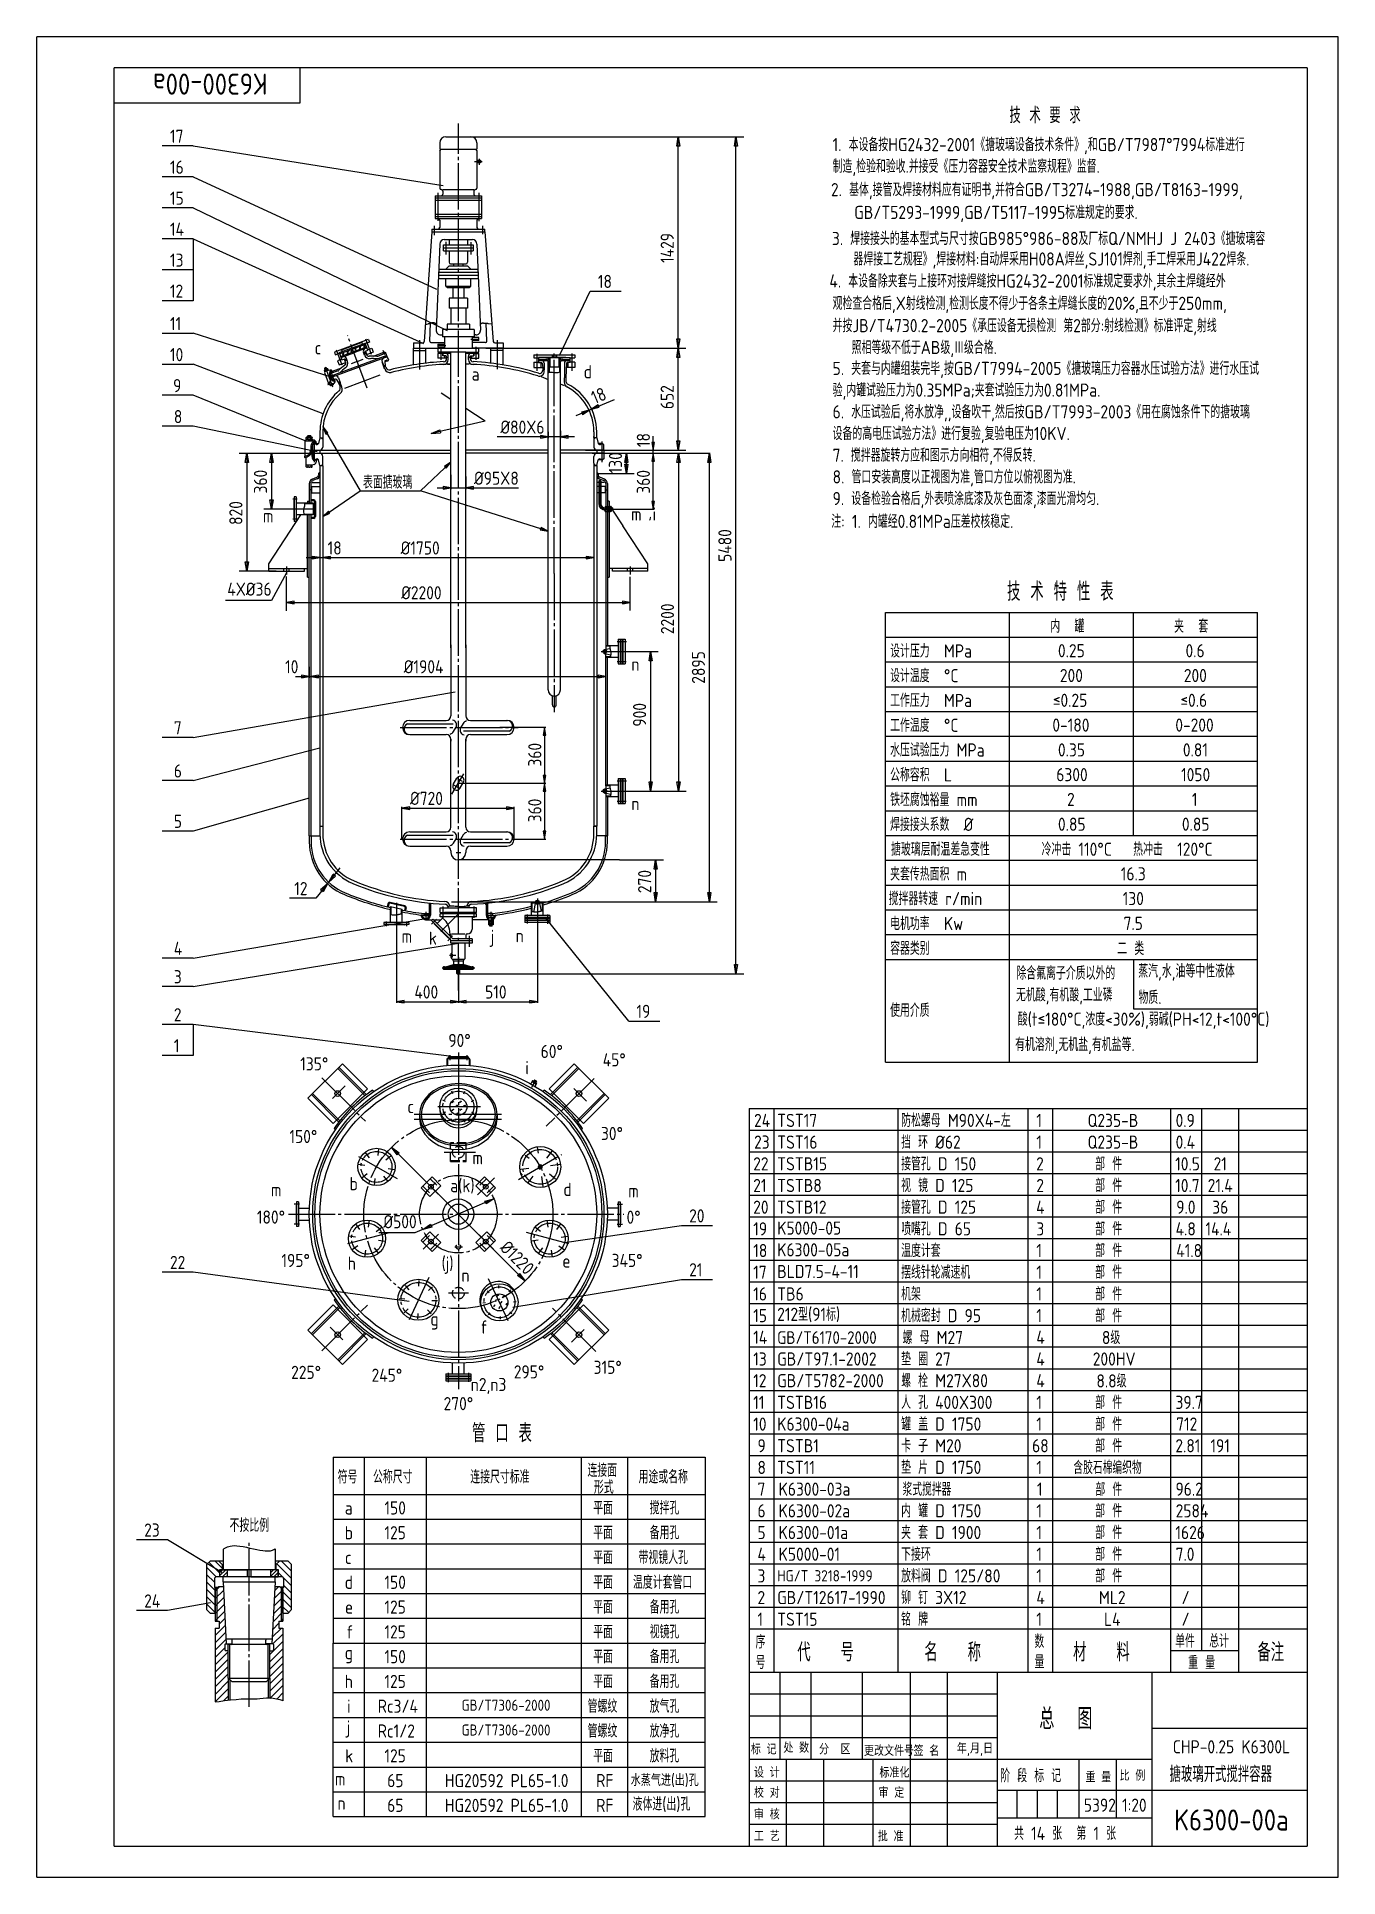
# Model space of a CAD drawing. Extents: x 3959 to 69865, y -46407 to 65821.
# Drawn here: x 3959 to 4379, y -162 to 432 of the extents above; entities that cross this region are included whole.
import ezdxf

# ---------------------------------------------------------------- set-up
doc = ezdxf.new("R2010")
doc.units = 0
doc.linetypes.add('DASHDOT', pattern=[18, 15, -1, 1, -1])
doc.linetypes.add('DASHED', pattern=[4, 3, -1])
doc.layers.get('0').update_dxf_attribs({"color": 1, "linetype": 'DASHDOT'})
for name, color, linetype in [('1', 8, 'CONTINUOUS'), ('10', 12, 'CONTINUOUS'), ('12', 134, 'CONTINUOUS'), ('2', 8, 'CONTINUOUS'), ('3', 8, 'DASHED'), ('8', 94, 'DASHDOT'), ('9', 162, 'DASHED')]:
    doc.layers.add(name, color=color, linetype=linetype)
doc.styles.get("Standard").update_dxf_attribs({"font": 'gbenor.shx', "bigfont": 'gbcbig.shx'})
doc.dimstyles.get("Standard").update_dxf_attribs({"dimtxt": 3.5, "dimasz": 4, "dimexe": 2, "dimexo": 0, "dimgap": 1, "dimtad": 1, "dimtoh": 1, "dimdec": 4, "dimzin": 0, "dimdsep": 46, "dimtxsty": 'Standard', "dimcen": 0, "dimadec": 0, "dimazin": 0, "dimtfac": 1, "dimtdec": 4, "dimtmove": 0, "dimatfit": 0, "dimfxl": 1, "dimtolj": 1, "dimtzin": 0, "dimarcsym": 0})

msp = doc.modelspace()

# ---------------------------------------------------------------- texts
at = {"layer": '12', "width": 65536, "attachment_point": 7}
for s, insert, char_height in [('标 记', (4189.6669, -122.33183), 3.4), ('处 数', (4200.1669, -121.83183), 3.4), ('分  区', (4211.6669, -122.33183), 3.4), ('年,月,日', (4256.1669, -122.83183), 3.4), ('更改文件号', (4226.1669, -122.83183), 3.4), ('签 名', (4242.1669, -122.83183), 3.4), ('设 计', (4190.6669, -129.83183), 3.4), ('标准化', (4231.1669, -129.83183), 3.4), ('阶 段 标 记', (4270.1669, -131.33183), 4.25), ('重 量', (4297.6669, -131.33183), 3.4), ('比 例', (4308.6669, -130.83183), 3.4), ('校 对', (4190.6669, -136.33183), 3.4), ('审 定', (4230.87302, -136.33183), 3.4), ('审 核', (4190.6669, -143.33183), 3.4), ('工 艺', (4190.6669, -150.33183), 3.4), ('批 准', (4230.6429, -150.41383), 3.4), ('共 14 张  第 1 张', (4274.61746, -149.96518), 4.25)]:
    msp.add_mtext(s, dxfattribs=dict(at, insert=insert, char_height=char_height))
at = {"layer": '2', "width": 65536, "attachment_point": 7}
for s, insert, char_height, rotation in [('K6300-00a', (4033.69454, 420.1833), 6.8, 180), ('18', (4157.10482, 299.60791), 4.25, 90), ('360', (4157.10482, 284.57411), 4.25, 90)]:
    msp.add_mtext(s, dxfattribs=dict(at, insert=insert, char_height=char_height, rotation=rotation))
for s, insert, char_height in [('17', (4002.19374, 397.82944), 4.25), ('16', (4002.19374, 387.82944), 4.25), ('15', (4002.19374, 377.82944), 4.25), ('14', (4002.19374, 367.82944), 4.25), ('13', (4002.19374, 357.82944), 4.25), ('12', (4002.19374, 347.82944), 4.25), ('18', (4140.28907, 350.96582), 4.25), ('11', (4002.19374, 337.32944), 4.25), ('10', (4002.19374, 327.32944), 4.25), ('c', (4048.88843, 329.53409), 4.25), ('9', (4003.19374, 317.32944), 4.25), ('a', (4099.55308, 321.04381), 4.25), ('d', (4135.71718, 321.80681), 4.25), ('8', (4003.44374, 307.32944), 4.25), ('表面搪玻璃', (4064.47828, 286.18121), 4.25), ('i', (4157.92193, 275.88803), 4.25), ('m', (4032.20346, 275.29895), 4.25), ('m', (4151.00759, 275.88803), 4.25), (',', (4156.55475, 275.88803), 4.25), ('18', (4053.06801, 264.92741), 4.25), ('%%c1750', (4076.64519, 264.92741), 4.25), ('4X%%c36', (4020.69347, 251.64283), 4.25), ('10', (4039.34534, 226.5943), 4.25), ('%%c1904', (4077.64292, 226.5943), 4.25), ('n', (4151.10998, 227.42431), 4.25), ('7', (4003.44374, 206.9), 4.25), ('6', (4003.44374, 192.96345), 4.25), ('n', (4151.10998, 182.42431), 4.25), ('5', (4003.44374, 176.70109), 4.25), ('12', (4042.30141, 154.99647), 4.25), ('m', (4076.95638, 139.63401), 4.25), ('k', (4085.75812, 138.9922), 4.25), ('j', (4105.71662, 138.29666), 4.25), ('n', (4113.76348, 139.78731), 4.25), ('4', (4003.44374, 135.70256), 4.25), ('3', (4003.44374, 126.53956), 4.25), ('400', (4081.07729, 121.61662), 4.25), ('510', (4103.89781, 121.61662), 4.25), ('19', (4152.75308, 115.37209), 4.25), ('2', (4003.44374, 114.28071), 4.25), ('1', (4003.44374, 104.28071), 4.25), ('90%%d', (4092.03848, 105.98311), 4.25), ('135%%d', (4044.23088, 98.43391), 4.25), ('i', (4116.86111, 97.19534), 4.25), ('60%%d', (4121.82752, 102.44142), 4.25), ('45%%d', (4141.85848, 99.73561), 4.25), ('c', (4078.82506, 84.64082), 4.25), ('24', (4190.70596, 80.16567), 4.25), ('150%%d', (4040.74948, 74.97951), 4.25), ('30%%d', (4141.28568, 75.95581), 4.25), ('23', (4190.70596, 73.16567), 4.25), ('m', (4099.80258, 68.13701), 4.25), ('22', (4190.43252, 66.16817), 4.25), ('TSTB15', (4198.1669, 66.16817), 4.25), ('接管孔 D 150', (4238.1669, 66.16817), 4.25), ('2', (4281.73048, 66.16567), 4.25), ('部 件', (4300.79955, 66.16817), 4.25), ('10.5', (4326.60632, 66.16567), 4.25), ('21', (4339.01358, 66.16567), 4.25), ('m', (4034.77276, 57.79131), 4.25), ('b', (4060.15415, 59.74817), 4.25), ('a(k)', (4092.63916, 58.70125), 4.25), ('d', (4129.17307, 57.89828), 4.25), ('m', (4150.11138, 57.44881), 4.25), ('21', (4190.43252, 59.16817), 4.25), ('TSTB8', (4198.1669, 59.16817), 4.25), ('视 镜 D 125', (4238.1669, 59.16817), 4.25), ('2', (4281.79971, 59.16817), 4.25), ('部 件', (4300.79955, 59.16817), 4.25), ('10.7', (4326.60769, 59.16567), 4.25), ('21.4', (4337.10105, 59.16567), 4.25), ('20', (4169.75308, 49.37209), 4.25), ('20', (4190.43252, 52.16817), 4.25), ('TSTB12', (4198.1669, 52.16817), 4.25), ('接管孔 D 125', (4238.1669, 52.16817), 4.25), ('4', (4281.73048, 52.16567), 4.25), ('部 件', (4300.79955, 52.16817), 4.25), ('9.0', (4326.95467, 52.16567), 4.25), ('36', (4338.56832, 52.16567), 4.25), ('180%%d', (4030.23758, 48.96921), 4.25), ('0%%d', (4149.55008, 48.92171), 4.25), ('19', (4190.43252, 45.16817), 4.25), ('K5000-05', (4198.1669, 45.41117), 4.25), ('喷嘴孔 D 65', (4238.1669, 45.16817), 4.25), ('3', (4281.79971, 45.16817), 4.25), ('部 件', (4300.79955, 45.16817), 4.25), ('4.8', (4326.74893, 45.16817), 4.25), ('14.4', (4336.38174, 45.16817), 4.25), ('18', (4190.43252, 38.16817), 4.25), ('K6300-05a', (4198.1669, 38.41117), 4.25), ('温度计套', (4238.1669, 38.16817), 4.25), ('1', (4281.79971, 38.16817), 4.25), ('部 件', (4300.79955, 38.16817), 4.25), ('41.8', (4326.96498, 38.16567), 4.25), ('22', (4002.19374, 34.33194), 4.25), ('195%%d', (4038.16638, 34.97591), 4.25), ('h', (4059.55619, 34.05438), 4.25), ('(j)', (4089.84822, 32.77502), 4.25), ('e', (4128.82013, 34.80163), 4.25), ('345%%d', (4144.73988, 34.97591), 4.25), ('21', (4169.75308, 31.97309), 4.25), ('BLD7.5-4-11', (4198.1669, 31.41117), 4.25), ('摆线针轮减速机', (4238.1669, 31.16817), 4.25), ('部 件', (4300.79955, 31.16817), 4.25), ('n', (4096.26648, 30.18921), 4.25), ('17', (4190.43252, 31.16817), 4.25), ('1', (4281.79971, 31.16817), 4.25), ('16', (4190.43252, 24.16817), 4.25), ('TB6', (4198.1669, 24.16817), 4.25), ('机架', (4238.1669, 24.16817), 4.25), ('1', (4281.79971, 24.16817), 4.25), ('部 件', (4300.79955, 24.16817), 4.25), ('g', (4086.22782, 14.79425), 4.25), ('15', (4190.43252, 17.16817), 4.25), ('212型(91标)', (4198.1669, 17.16817), 4.25), ('机械密封 D 95', (4238.1669, 17.16817), 4.25), ('1', (4281.79971, 17.16817), 4.25), ('部 件', (4300.79955, 17.16817), 4.25), ('f', (4102.38745, 13.47935), 4.25), ('14', (4190.43252, 10.16817), 4.25), ('GB/T6170-2000', (4198.1669, 10.16817), 4.08), ('螺 母 M27', (4238.61838, 10.09832), 4.25), ('4', (4281.79971, 10.16817), 4.25), ('8级', (4302.96487, 10.08317), 4.25), ('13', (4190.43252, 3.16817), 4.25), ('GB/T97.1-2002', (4198.1669, 3.16817), 4.25), ('垫 圈 27', (4238.1669, 3.16817), 4.25), ('4', (4281.79971, 3.16817), 4.25), ('200HV', (4300.01327, 3.16567), 4.25), ('225%%d', (4041.30208, -1.14629), 4.25), ('245%%d', (4067.26559, -2.05971), 4.25), ('295%%d', (4113.1582, -0.99307), 4.25), ('315%%d', (4138.92968, 0.48081), 4.25), ('12', (4190.43252, -3.83183), 4.25), ('GB/T5782-2000', (4198.1669, -3.83183), 4.25), ('螺 栓 M27X80', (4238.1669, -3.83183), 4.25), ('4', (4281.79971, -3.83183), 4.25), ('8.8级', (4301.18906, -3.91683), 4.25), ('n2,n3', (4099.26085, -6.0603), 4.25), ('270%%d', (4090.50701, -11.24258), 4.25), ('11', (4190.43252, -10.83183), 4.25), ('TSTB16', (4198.1669, -10.83183), 4.25), ('人 孔 400X300', (4238.1669, -10.83183), 4.25), ('1', (4281.79971, -10.83183), 4.25), ('部 件', (4300.79955, -10.83183), 4.25), ('39.7', (4326.71055, -10.83433), 4.25), ('管 口 表', (4099.68433, -21.65323), 5.95), ('10', (4190.43252, -17.83183), 4.25), ('K6300-04a', (4198.1669, -17.83183), 4.25), ('罐 盖 D 1750', (4238.1669, -17.83183), 4.25), ('1', (4281.79971, -17.83183), 4.25), ('部 件', (4300.79955, -17.83183), 4.25), ('712', (4326.91983, -17.83433), 4.25), ('9', (4191.79971, -24.83183), 4.25), ('TSTB1', (4198.1669, -24.83183), 4.25), ('卡 子 M20', (4238.1669, -24.83183), 4.25), ('68', (4280.43252, -24.83183), 4.25), ('部 件', (4300.79955, -24.83183), 4.25), ('2.81', (4326.67441, -24.83433), 4.25), ('191', (4337.98896, -24.83433), 4.25), ('连接面', (4136.93123, -32.76343), 4.25), ('8', (4191.79971, -31.83183), 4.25), ('TST11', (4198.1669, -31.83183), 4.25), ('垫 片 D 1750', (4238.1669, -31.83183), 4.25), ('1', (4281.79971, -31.83183), 4.25), ('含胶石棉编织物', (4293.76426, -31.87011), 4.197795), ('符号', (4056.30423, -34.90143), 4.25), ('公称尺寸', (4067.71423, -34.90143), 4.25), ('连接尺寸标准', (4099.12423, -34.90143), 4.25), ('形式', (4139.01723, -38.23943), 4.25), ('用途或名称', (4153.41923, -34.90143), 4.25), ('7', (4191.79971, -38.83183), 4.25), ('K6300-03a', (4198.61838, -38.83433), 4.25), ('浆式搅拌器', (4238.62512, -38.87011), 4.197795), ('1', (4282.00474, -38.83433), 4.25), ('部 件', (4300.85644, -38.92121), 4.25), ('96.2', (4326.70536, -38.83433), 4.25), ('150', (4071.40775, -44.90393), 4.25), ('平面', (4138.80423, -44.90143), 4.25), ('搅拌孔', (4157.00923, -44.90143), 4.25), ('K6300-02a', (4198.61838, -45.83433), 4.25), ('内 罐 D 1750', (4238.1669, -45.83183), 4.25), ('部 件', (4300.79955, -45.83183), 4.25), ('2584', (4326.7669, -45.83433), 4.25), ('a', (4058.5954, -44.90143), 4.25), ('6', (4191.79971, -45.83183), 4.25), ('1', (4281.79971, -45.83183), 4.25), ('b', (4058.5954, -52.90143), 4.25), ('125', (4071.40775, -52.90393), 4.25), ('平面', (4138.80423, -52.90143), 4.25), ('备用孔', (4157.00923, -52.90143), 4.25), ('5', (4191.79971, -52.83183), 4.25), ('K6300-01a', (4198.61838, -52.83433), 4.25), ('夹 套 D 1900', (4238.1669, -52.83183), 4.25), ('1', (4281.79971, -52.83183), 4.25), ('部 件', (4300.79955, -52.83183), 4.25), ('1626', (4326.67599, -52.83433), 4.25), ('c', (4058.66376, -60.90143), 4.25), ('平面', (4138.80423, -60.90143), 4.25), ('带视镜人孔', (4153.41923, -60.90143), 4.25), ('4', (4191.79971, -59.83183), 4.25), ('K5000-01', (4198.61838, -59.83433), 4.25), ('下接环', (4238.1669, -59.83183), 4.25), ('1', (4281.79971, -59.83183), 4.25), ('部 件', (4300.79955, -59.83183), 4.25), ('7.0', (4326.74893, -59.83183), 4.25), ('d', (4058.5954, -68.90143), 4.25), ('150', (4071.40775, -68.90393), 4.25), ('平面', (4138.80423, -68.90143), 4.25), ('温度计套管口', (4151.62423, -68.90143), 4.25), ('3', (4191.79971, -66.83183), 4.25), ('HG/T 3218-1999', (4198.1669, -66.51462), 3.655), ('放料阀 D 125/80', (4238.1669, -66.83183), 4.25), ('1', (4281.79971, -66.83183), 4.25), ('部 件', (4300.79955, -66.83183), 4.25), ('2', (4191.79971, -73.83183), 4.25), ('GB/T12617-1990', (4198.1669, -73.83183), 4.25), ('铆 钉 3X12', (4238.1669, -73.83183), 4.25), ('4', (4281.79971, -73.83183), 4.25), ('ML2', (4301.99698, -73.83183), 4.25), ('/', (4328.66299, -73.83183), 4.25), ('e', (4058.66376, -76.90143), 4.25), ('125', (4071.40775, -76.90393), 4.25), ('平面', (4138.80423, -76.90143), 4.25), ('备用孔', (4157.00923, -76.90143), 4.25), ('1', (4191.79971, -80.83183), 4.25), ('TST15', (4198.1669, -80.83183), 4.25), ('铭 牌', (4238.1669, -80.83183), 4.25), ('1', (4281.79971, -80.83183), 4.25), ('L4', (4303.6376, -80.83183), 4.25), ('/', (4328.66299, -80.83183), 4.25), ('f', (4059.07392, -84.90143), 4.25), ('125', (4071.40775, -84.90393), 4.25), ('平面', (4138.80423, -84.90143), 4.25), ('视镜孔', (4157.00923, -84.90143), 4.25), ('总计', (4337.5769, -87.83183), 4.25), ('g', (4058.5954, -92.90143), 4.25), ('150', (4071.40775, -92.90393), 4.25), ('平面', (4138.80423, -92.90143), 4.25), ('备用孔', (4157.00923, -92.90143), 4.25), ('序', (4191.18122, -88.16083), 4.25), ('代   号', (4204.67605, -92.33183), 5.95), ('名   称', (4245.67605, -92.33183), 5.95), ('数', (4281.18522, -87.99683), 4.25), ('材   料', (4293.67605, -92.33183), 5.95), ('单件', (4326.5769, -87.83183), 4.25), ('备注', (4353.17706, -92.33183), 5.95), ('号', (4191.18422, -94.74983), 4.25), ('量', (4281.18522, -94.52683), 4.25), ('重 量', (4330.79955, -94.83183), 4.25), ('h', (4058.5954, -100.90143), 4.25), ('125', (4071.40775, -100.90393), 4.25), ('平面', (4138.80423, -100.90143), 4.25), ('备用孔', (4157.00923, -100.90143), 4.25), ('i', (4059.34735, -108.90143), 4.25), ('Rc3/4', (4069.2204, -108.90143), 4.25), ('GB/T7306-2000', (4096.29044, -108.24103), 3.57), ('管螺纹', (4137.00923, -108.90143), 4.25), ('放气孔', (4157.00923, -108.90143), 4.25), ('总  图', (4282.7354, -114.22663), 6.8), ('j', (4059.21064, -116.90143), 4.25), ('Rc1/2', (4069.2204, -116.90143), 4.25), ('GB/T7306-2000', (4096.29044, -116.24103), 3.57), ('管螺纹', (4137.00923, -116.90143), 4.25), ('放净孔', (4157.00923, -116.90143), 4.25), ('CHP-0.25 K6300L', (4325.83082, -122.00173), 4.25), ('k', (4058.73212, -124.90143), 4.25), ('125', (4071.40775, -124.90393), 4.25), ('平面', (4138.80423, -124.90143), 4.25), ('放料孔', (4157.00923, -124.90143), 4.25), ('m', (4055.43053, -132.34203), 4.25), ('65', (4072.29565, -132.90393), 4.25), ('HG20592 PL65-1.0', (4090.88827, -132.90393), 4.25), ('RF', (4139.72821, -132.90143), 4.25), ('水蒸气进(出)孔', (4150.89423, -132.90143), 3.825), ('搪玻璃开式搅拌容器', (4324.80706, -131.27483), 5.1), ('液体进(出)孔', (4151.50517, -140.90143), 4.25), ('5392', (4297.13357, -140.83433), 4.25), ('1:20', (4309.4539, -140.83433), 4.25), ('n', (4056.25693, -140.19013), 4.25), ('65', (4072.29565, -140.90393), 4.25), ('HG20592 PL65-1.0', (4090.88827, -140.90393), 4.25), ('RF', (4139.72821, -140.90143), 4.25), ('K6300-00a', (4326.30606, -146.89933), 6.8)]:
    msp.add_mtext(s, dxfattribs=dict(at, insert=insert, char_height=char_height))

# ---------------------------------------------------------------- blocks, each defined once
blk = doc.blocks.new('Cadt1')
at = {"layer": '2'}
for p, q in [((4071.23, 328.83), (4071.56, 328.53)), ((4071.25, 328.47), (4071.77, 329.03, 1)), ((4072.02, 329.12), (4072.26, 328.9)), ((4054.2, 322.24), (4054.63, 322.69)), ((4054.68, 322.71), (4055, 322.41))]:
    blk.add_line(p, q, dxfattribs=at)
blk = doc.blocks.new('Cadt3')
at = {"layer": '2'}
for p, q in [((4050.61, 269.35), (4050.61, 263.53, 1)), ((4051.51, 269.35), (4051.51, 263.53)), ((4139.01, 268.79), (4139.01, 263.53)), ((4046.11, 263.93), (4139.01, 263.93)), ((4050.61, 263.93), (4048.11, 264.34)), ((4048.11, 264.34), (4048.11, 263.51)), ((4048.11, 263.51), (4050.61, 263.93)), ((4054.01, 264.34), (4051.51, 263.93)), ((4051.51, 263.93), (4054.01, 263.51)), ((4054.01, 263.51), (4054.01, 264.34)), ((4139.01, 263.93), (4136.51, 264.34)), ((4136.51, 264.34), (4136.51, 263.51)), ((4136.51, 263.51), (4139.01, 263.93))]:
    blk.add_line(p, q, dxfattribs=at)
blk = doc.blocks.new('Cadt4')
at = {"layer": '2'}
for p, q in [((4051.51, 277.21), (4063.55, 285.45)), ((4063.55, 285.45), (4083.01, 285.45)), ((4053.34, 278.97), (4051.51, 277.21, 1)), ((4051.51, 277.21), (4053.81, 278.28)), ((4053.81, 278.28), (4053.34, 278.97))]:
    blk.add_line(p, q, dxfattribs=at)
blk = doc.blocks.new('Cadt5')
at = {"layer": '2'}
for p, q in [((4092.89, 294.8), (4083.01, 285.45)), ((4092.89, 294.8), (4090.79, 293.38)), ((4090.79, 293.38), (4091.36, 292.78)), ((4091.36, 292.78), (4092.89, 294.8, 1))]:
    blk.add_line(p, q, dxfattribs=at)
blk = doc.blocks.new('Cadt6')
at = {"layer": '2'}
for p, q in [((4124.23, 272.53), (4083.01, 285.45)), ((4121.97, 273.68), (4121.72, 272.89)), ((4124.23, 272.53), (4121.97, 273.68)), ((4121.72, 272.89), (4124.23, 272.53, 1))]:
    blk.add_line(p, q, dxfattribs=at)
blk = doc.blocks.new('Cadt7')
at = {"layer": '2'}
for p, q in [((4053.18, 304.26), (4051.57, 306.22, 1)), ((4051.57, 306.22), (4052.46, 303.84)), ((4051.57, 306.22), (4063.55, 285.45)), ((4052.46, 303.84), (4053.18, 304.26))]:
    blk.add_line(p, q, dxfattribs=at)
blk = doc.blocks.new('Cadt8')
at = {"layer": '2'}
for p, q in [((4142.86, 235.51), (4142.86, 235.31)), ((4142.86, 225.19), (4142.86, 232.91)), ((4047.16, 225.59), (4044.66, 226.01)), ((4044.66, 226.01), (4044.66, 225.18)), ((4047.16, 228.69), (4047.16, 225.19, 1)), ((4047.66, 228.69), (4047.66, 225.19)), ((4050.16, 226.01), (4047.66, 225.59)), ((4050.16, 225.18), (4050.16, 226.01)), ((4142.86, 225.59), (4140.36, 226.01)), ((4140.36, 226.01), (4140.36, 225.18)), ((4042.66, 225.59), (4142.86, 225.59)), ((4044.66, 225.18), (4047.16, 225.59)), ((4047.66, 225.59), (4050.16, 225.18)), ((4140.36, 225.18), (4142.86, 225.59))]:
    blk.add_line(p, q, dxfattribs=at)
blk = doc.blocks.new('Cadt9')
at = {"layer": '2'}
for p, q in [((4045.3, 279.57), (4045.28, 279.31)), ((4045.28, 279.31), (4045.28, 279)), ((4045.35, 279.79), (4045.3, 279.57)), ((4045.4, 279.98), (4045.35, 279.79)), ((4045.46, 280.16), (4045.4, 279.98)), ((4045.51, 280.32), (4045.46, 280.16)), ((4045.56, 280.48), (4045.51, 280.32)), ((4045.59, 280.64), (4045.56, 280.48)), ((4045.58, 281.51), (4045.59, 281.44, 1)), ((4045.59, 281.44), (4045.61, 281.29)), ((4045.61, 280.79), (4045.59, 280.64)), ((4045.61, 281.29), (4045.62, 281.12)), ((4045.62, 280.96), (4045.61, 280.79)), ((4045.62, 281.12), (4045.62, 280.96)), ((4045.28, 279), (4045.31, 278.63)), ((4045.31, 278.63), (4045.37, 278.23)), ((4045.37, 278.23), (4045.45, 277.84)), ((4045.45, 277.84), (4045.47, 277.71))]:
    blk.add_line(p, q, dxfattribs=at)
blk = doc.blocks.new('Cadt10')
at = {"layer": '2'}
for p, q in [((4158.1, 279.61), (4158.1, 303.11)), ((4138.44, 297.61), (4158.5, 297.61)), ((4138.51, 298.61), (4158.5, 298.61)), ((4157.69, 301.11), (4158.1, 298.61)), ((4158.52, 301.11), (4157.69, 301.11)), ((4158.1, 297.61), (4157.69, 295.11)), ((4158.1, 298.61), (4158.52, 301.11)), ((4158.52, 295.11), (4158.1, 297.61)), ((4157.69, 295.11), (4158.52, 295.11)), ((4145.21, 279.61), (4158.5, 279.61, 1)), ((4157.69, 282.11), (4158.1, 279.61)), ((4158.52, 282.11), (4157.69, 282.11)), ((4158.1, 279.61), (4158.52, 282.11))]:
    blk.add_line(p, q, dxfattribs=at)
blk = doc.blocks.new('Cadt11')
at = {"layer": '2'}
for p, q in [((4124.23, 323.66), (4124.31, 323.7, 1)), ((4124.31, 323.7), (4124.43, 323.74)), ((4124.43, 323.74), (4124.59, 323.78)), ((4124.59, 323.78), (4124.8, 323.81)), ((4124.8, 323.81), (4125.05, 323.81)), ((4125.05, 323.81), (4125.36, 323.79)), ((4125.36, 323.79), (4125.7, 323.75)), ((4125.7, 323.75), (4126.07, 323.7)), ((4126.07, 323.7), (4126.45, 323.67)), ((4126.45, 323.67), (4126.83, 323.66)), ((4126.83, 323.66), (4127.18, 323.68)), ((4127.18, 323.68), (4127.51, 323.74)), ((4127.51, 323.74), (4127.8, 323.81)), ((4127.8, 323.81), (4128.04, 323.88)), ((4128.04, 323.88), (4128.23, 323.95))]:
    blk.add_line(p, q, dxfattribs=at)
blk = doc.blocks.new('Cadt12')
for p, q in [((4107.15, 23.9), (4107.72, 24.46)), ((4107.35, 23.95), (4107.49, 24.09)), ((4107.38, 24.27), (4107.52, 24.41)), ((4107.72, 25.59), (4108.28, 26.16)), ((4107.92, 25.65), (4108.06, 25.79)), ((4107.95, 25.96), (4108.09, 26.11)), ((4108.85, 23.33), (4109.42, 23.9)), ((4109.08, 23.7), (4109.22, 23.84)), ((4109.42, 25.03), (4109.98, 25.59)), ((4109.61, 25.08), (4109.75, 25.23)), ((4109.64, 25.4), (4109.79, 25.54)), ((4106.59, 22.2), (4107.15, 22.77)), ((4106.78, 22.26), (4106.93, 22.4)), ((4106.82, 22.57), (4106.96, 22.71)), ((4108.28, 21.63), (4108.85, 22.2)), ((4108.48, 21.69), (4108.62, 21.83)), ((4108.51, 22), (4108.65, 22.15)), ((4109.05, 23.39), (4109.19, 23.53)), ((4110.21, 21.44), (4110.35, 21.58)), ((4110.55, 22.77), (4111.11, 23.33, 1)), ((4110.74, 22.82), (4110.88, 22.96)), ((4110.78, 23.14), (4110.92, 23.28))]:
    blk.add_line(p, q)
blk = doc.blocks.new('Cadt13')
at = {"layer": '1'}
for p, q in [((4084.44, 89.19), (4083.51, 87.61)), ((4085.69, 90.61), (4084.44, 89.19)), ((4087.23, 91.85), (4085.69, 90.61)), ((4089.01, 92.85), (4087.23, 91.85)), ((4090.99, 93.58), (4089.01, 92.85)), ((4093.09, 94.03), (4090.99, 93.58)), ((4095.26, 94.19), (4093.09, 94.03)), ((4097.43, 94.03), (4095.26, 94.19)), ((4099.54, 93.58), (4097.43, 94.03)), ((4101.51, 92.85), (4099.54, 93.58)), ((4103.3, 91.85), (4101.51, 92.85)), ((4104.84, 90.61), (4103.3, 91.85)), ((4106.09, 89.19), (4104.84, 90.61)), ((4107.01, 87.61), (4106.09, 89.19)), ((4082.95, 85.92), (4082.76, 84.19)), ((4082.76, 84.19), (4082.95, 82.45)), ((4083.51, 87.61), (4082.95, 85.92)), ((4107.57, 85.92), (4107.01, 87.61)), ((4107.76, 84.19), (4107.57, 85.92, 1)), ((4107.57, 82.45), (4107.76, 84.19)), ((4082.95, 82.45), (4083.51, 80.77)), ((4083.51, 80.77), (4084.44, 79.19)), ((4084.44, 79.19), (4085.69, 77.76)), ((4085.69, 77.76), (4087.23, 76.53)), ((4103.3, 76.53), (4104.84, 77.76)), ((4104.84, 77.76), (4106.09, 79.19)), ((4106.09, 79.19), (4107.01, 80.77)), ((4107.01, 80.77), (4107.57, 82.45)), ((4087.23, 76.53), (4089.01, 75.53)), ((4089.01, 75.53), (4090.99, 74.79)), ((4090.99, 74.79), (4093.09, 74.34)), ((4093.09, 74.34), (4095.26, 74.19)), ((4095.26, 74.19), (4097.43, 74.34)), ((4097.43, 74.34), (4099.54, 74.79)), ((4099.54, 74.79), (4101.51, 75.53)), ((4101.51, 75.53), (4103.3, 76.53))]:
    blk.add_line(p, q, dxfattribs=at)
blk = doc.blocks.new('Cadt14')
at = {"layer": '1'}
for p, q in [((4082.76, 82.89), (4082.95, 81.15, 1)), ((4082.95, 81.15), (4083.51, 79.47)), ((4083.51, 79.47), (4084.44, 77.89)), ((4084.44, 77.89), (4085.69, 76.46)), ((4104.84, 76.46), (4106.09, 77.89)), ((4106.09, 77.89), (4107.01, 79.47)), ((4107.01, 79.47), (4107.57, 81.15)), ((4107.57, 81.15), (4107.76, 82.89)), ((4085.69, 76.46), (4087.23, 75.23)), ((4087.23, 75.23), (4089.01, 74.23)), ((4089.01, 74.23), (4090.99, 73.49)), ((4090.99, 73.49), (4093.09, 73.04)), ((4093.09, 73.04), (4095.26, 72.89)), ((4095.26, 72.89), (4097.43, 73.04)), ((4097.43, 73.04), (4099.54, 73.49)), ((4099.54, 73.49), (4101.51, 74.23)), ((4101.51, 74.23), (4103.3, 75.23)), ((4103.3, 75.23), (4104.84, 76.46))]:
    blk.add_line(p, q, dxfattribs=at)
blk = doc.blocks.new('Cadt15')
at = {"layer": '1'}
for p, q in [((4094.64, 89.38), (4094.46, 89.31)), ((4093.78, 88.32), (4093.03, 88.05, 1)), ((4093.85, 85.79), (4093.1, 85.52)), ((4093.42, 88.08), (4093.23, 88.01)), ((4093.48, 85.55), (4093.3, 85.49)), ((4093.58, 88.35), (4093.39, 88.29)), ((4093.65, 85.83), (4093.46, 85.76)), ((4095.08, 87.09), (4094.33, 86.82)), ((4095.15, 84.56), (4094.39, 84.29)), ((4094.71, 86.85), (4094.53, 86.78)), ((4094.78, 84.32), (4094.6, 84.26)), ((4094.88, 87.12), (4094.69, 87.06)), ((4094.94, 84.6), (4094.76, 84.53)), ((4096.31, 88.39), (4095.56, 88.12)), ((4096.38, 85.86), (4095.62, 85.59)), ((4095.94, 88.15), (4095.76, 88.08)), ((4096.01, 85.62), (4095.83, 85.55)), ((4096.11, 88.42), (4095.92, 88.35)), ((4096.17, 85.89), (4095.99, 85.83)), ((4097.61, 87.16), (4096.85, 86.89)), ((4097.24, 86.92), (4097.05, 86.85)), ((4097.4, 87.19), (4097.22, 87.12))]:
    blk.add_line(p, q, dxfattribs=at)
blk = doc.blocks.new('Cadt16')
at = {"layer": '1'}
for p, q in [((4086.07, 90.29), (4084.87, 88.94)), ((4087.55, 91.46), (4086.07, 90.29)), ((4089.26, 92.41), (4087.55, 91.46)), ((4091.16, 93.11), (4089.26, 92.41)), ((4093.18, 93.54), (4091.16, 93.11)), ((4095.26, 93.69), (4093.18, 93.54)), ((4097.34, 93.54), (4095.26, 93.69)), ((4099.37, 93.11), (4097.34, 93.54)), ((4101.26, 92.41), (4099.37, 93.11)), ((4102.97, 91.46), (4101.26, 92.41)), ((4104.45, 90.29), (4102.97, 91.46)), ((4105.65, 88.94), (4104.45, 90.29)), ((4083.44, 85.84), (4083.26, 84.19)), ((4083.26, 84.19), (4083.44, 82.54, 1)), ((4083.98, 87.44), (4083.44, 85.84)), ((4084.87, 88.94), (4083.98, 87.44)), ((4106.54, 87.44), (4105.65, 88.94)), ((4107.08, 85.84), (4106.54, 87.44)), ((4107.26, 84.19), (4107.08, 85.84)), ((4107.08, 82.54), (4107.26, 84.19)), ((4083.44, 82.54), (4083.98, 80.94)), ((4083.98, 80.94), (4084.87, 79.44)), ((4084.87, 79.44), (4086.07, 78.08)), ((4086.07, 78.08), (4087.55, 76.91)), ((4102.97, 76.91), (4104.45, 78.08)), ((4104.45, 78.08), (4105.65, 79.44)), ((4105.65, 79.44), (4106.54, 80.94)), ((4106.54, 80.94), (4107.08, 82.54)), ((4087.55, 76.91), (4089.26, 75.96)), ((4089.26, 75.96), (4091.16, 75.26)), ((4091.16, 75.26), (4093.18, 74.83)), ((4093.18, 74.83), (4095.26, 74.69)), ((4095.26, 74.69), (4097.34, 74.83)), ((4097.34, 74.83), (4099.37, 75.26)), ((4099.37, 75.26), (4101.26, 75.96)), ((4101.26, 75.96), (4102.97, 76.91))]:
    blk.add_line(p, q, dxfattribs=at)
blk = doc.blocks.new('Cadt17')
for p, q in [((4027.72, -106.99), (4027.72, -53.34)), ((4016.8, -76.73), (4016.8, -68.61)), ((4038.64, -76.73), (4038.64, -68.61))]:
    blk.add_line(p, q)
at = {"layer": '1'}
for p, q in [((4019.32, -56.12), (4019.32, -62.73)), ((4036.12, -56.02), (4036.12, -62.73)), ((4015.12, -59.93), (4014, -61.05)), ((4014, -61.05), (4014, -75.61)), ((4019.32, -59.93), (4015.12, -59.93)), ((4038.08, -64.97), (4017.36, -64.97, 6.28)), ((4019.04, -61.05), (4017.92, -59.93)), ((4037.24, -62.73), (4018.2, -62.73, 6.28)), ((4018.2, -62.73), (4018.2, -64.97)), ((4018.34, -62.73), (4027.16, -62.73)), ((4018.34, -64.97), (4018.34, -62.73)), ((4027.16, -64.97), (4018.34, -64.97)), ((4019.04, -61.05), (4019.04, -62.73)), ((4019.04, -61.05), (4019.32, -61.05)), ((4019.32, -66.65), (4019.32, -64.97)), ((4020.72, -64.97), (4020.72, -62.73)), ((4037.1, -62.73), (4025.65, -62.73)), ((4028.28, -64.97), (4037.1, -64.97)), ((4034.72, -64.97), (4034.72, -62.73)), ((4040.32, -59.93), (4036.12, -59.93)), ((4036.12, -61.05), (4036.4, -61.05)), ((4036.12, -66.65), (4036.12, -64.97)), ((4036.4, -61.05), (4037.52, -59.93)), ((4036.4, -61.05), (4036.4, -62.73)), ((4037.1, -64.97), (4037.1, -62.73)), ((4037.24, -64.97), (4037.24, -62.73)), ((4041.44, -61.05), (4040.32, -59.93)), ((4041.44, -75.61), (4041.44, -61.05)), ((4016.52, -65.81), (4016.52, -68.33)), ((4016.52, -68.33), (4017.12, -68.94)), ((4016.52, -68.33), (4017.73, -68.33)), ((4017.92, -68.14), (4016.8, -69.26)), ((4016.8, -69.26), (4016.8, -79.34)), ((4017.92, -68.14), (4019.46, -68.14)), ((4019.32, -66.65), (4036.12, -66.65)), ((4019.32, -66.65), (4020.32, -86.62)), ((4036.12, -66.65), (4035.12, -86.62)), ((4035.98, -68.14), (4037.52, -68.14)), ((4038.64, -69.26), (4037.52, -68.14)), ((4038.92, -68.33), (4037.71, -68.33)), ((4038.92, -68.33), (4038.32, -68.94)), ((4038.64, -69.26), (4038.64, -79.34)), ((4038.92, -68.33), (4038.92, -65.81)), ((4014, -75.61), (4015.12, -76.73)), ((4015.12, -76.73), (4016.8, -76.73)), ((4038.64, -76.73), (4040.32, -76.73)), ((4040.32, -76.73), (4041.44, -75.61)), ((4016.8, -79.34), (4018.06, -79.34)), ((4016.8, -81.58), (4018.06, -81.58)), ((4016.8, -81.58), (4016.8, -105.38)), ((4018.06, -79.34), (4018.06, -81.58)), ((4037.38, -79.34), (4037.38, -81.58)), ((4037.38, -79.34), (4038.64, -79.34)), ((4037.38, -81.58), (4038.64, -81.58)), ((4038.64, -81.58), (4038.64, -105.02)), ((4019.88, -86.9), (4019.88, -88.58, 6.28)), ((4020.16, -86.62), (4022.26, -86.62)), ((4021, -88.86), (4020.16, -88.86)), ((4035.2, -85.13), (4020.24, -85.13, 6.28)), ((4034.44, -86.81), (4021, -86.81, 6.28)), ((4021, -97.73), (4021, -86.81)), ((4022.26, -86.53), (4022.26, -85.41)), ((4033.18, -86.53), (4033.18, -85.41, 6.28)), ((4035.28, -86.62), (4033.18, -86.62)), ((4034.44, -97.73), (4034.44, -86.81)), ((4034.44, -88.86), (4035.28, -88.86, 6.28)), ((4035.56, -86.9), (4035.56, -88.58)), ((4021, -97.73), (4022.12, -98.85)), ((4021, -97.73), (4034.44, -97.73)), ((4021.56, -98.29), (4021.56, -104.78)), ((4022.12, -98.85), (4033.32, -98.85)), ((4034.44, -97.73), (4033.32, -98.85)), ((4033.88, -98.29), (4033.88, -104.11))]:
    blk.add_line(p, q, dxfattribs=at)
for centre, radius, start, end in [((4017.36, -65.81), 0.84, 90, 180), ((4038.08, -65.81), 0.84, 0, 90), ((4020.16, -86.9), 0.28, 90, 180), ((4020.16, -88.58), 0.28, 180, 270), ((4021.98, -85.41), 0.28, 0, 90), ((4021.98, -86.53), 0.28, 270, 360), ((4033.46, -85.41), 0.28, 90, 180), ((4033.46, -86.53), 0.28, 180, 270), ((4035.28, -86.9), 0.28, 0, 90), ((4035.28, -88.58), 0.28, 270, 360)]:
    blk.add_arc(centre, radius, start, end, dxfattribs=at)
at = {"layer": '2'}
for p, q in [((4001.37, -53.04), (3991.37, -53.04)), ((4018.95, -63.67), (4001.37, -53.04)), ((4019.32, -56.12), (4019.33, -56.11)), ((4019.32, -56.12), (4019.32, -56.12)), ((4019.33, -56.11), (4019.35, -56.1)), ((4019.35, -56.1), (4019.39, -56.08)), ((4019.39, -56.08), (4019.45, -56.04)), ((4019.45, -56.04), (4019.54, -55.98)), ((4019.54, -55.98), (4019.68, -55.9)), ((4019.68, -55.9), (4019.85, -55.79)), ((4019.85, -55.79), (4020.08, -55.65)), ((4020.08, -55.65), (4020.36, -55.5)), ((4020.36, -55.5), (4020.71, -55.34)), ((4020.71, -55.34), (4021.14, -55.19)), ((4021.14, -55.19), (4021.66, -55.07)), ((4021.66, -55.07), (4022.27, -54.99)), ((4022.27, -54.99), (4022.98, -54.95)), ((4022.98, -54.95), (4023.82, -54.99)), ((4023.82, -54.99), (4024.76, -55.09)), ((4024.76, -55.09), (4025.8, -55.26)), ((4025.8, -55.26), (4026.9, -55.48)), ((4026.9, -55.48), (4028.02, -55.71)), ((4028.02, -55.71), (4029.14, -55.95)), ((4029.14, -55.95), (4030.23, -56.18)), ((4030.23, -56.18), (4031.24, -56.38)), ((4031.24, -56.38), (4032.15, -56.53)), ((4032.15, -56.53), (4032.94, -56.62)), ((4032.94, -56.62), (4033.6, -56.64)), ((4033.6, -56.64), (4034.16, -56.63)), ((4034.16, -56.63), (4034.62, -56.57)), ((4034.62, -56.57), (4034.99, -56.49)), ((4034.99, -56.49), (4035.28, -56.4)), ((4035.28, -56.4), (4035.52, -56.31)), ((4035.52, -56.31), (4035.7, -56.22)), ((4035.7, -56.22), (4035.84, -56.15)), ((4035.84, -56.15), (4035.94, -56.1)), ((4035.94, -56.1), (4036.02, -56.07)), ((4036.02, -56.07), (4036.07, -56.04)), ((4036.07, -56.04), (4036.1, -56.03)), ((4036.1, -56.03), (4036.12, -56.02)), ((4036.11, -56.02), (4036.12, -56.02)), ((4017.12, -65.01), (4014, -61.89)), ((4016.52, -66.78), (4014, -64.26)), ((4018.2, -63.71), (4014.77, -60.28)), ((4019.04, -62.17), (4016.8, -59.93, 1)), ((4018.34, -63.39), (4019, -62.73)), ((4018.34, -64.57), (4020.18, -62.73)), ((4019.13, -64.97), (4020.72, -63.38)), ((4020.32, -64.97), (4020.72, -64.57)), ((4034.72, -63.64), (4035.63, -62.73)), ((4034.72, -64.83), (4036.81, -62.73)), ((4035.76, -64.97), (4037.1, -63.63)), ((4041.44, -65.57), (4036.66, -60.79)), ((4036.95, -64.97), (4037.1, -64.82)), ((4041.44, -67.94), (4037.24, -63.74)), ((4041.44, -63.19), (4038.18, -59.93)), ((4016.8, -69.44), (4014, -66.64)), ((4016.8, -71.81), (4014, -69.01)), ((4018.34, -68.14), (4016.8, -69.68)), ((4019.46, -69.4), (4016.8, -72.05)), ((4017.36, -68.7), (4017.36, -79.34)), ((4035.85, -72.01), (4038.64, -69.22)), ((4035.98, -69.51), (4037.35, -68.14)), ((4038.08, -68.7), (4038.08, -79.34)), ((4041.44, -72.69), (4038.64, -69.89)), ((4041.44, -70.32), (4038.92, -67.8)), ((4001.37, -75.93), (3991.37, -75.93)), ((4015.27, -73.42), (4001.37, -75.93)), ((4016.8, -74.19), (4014, -71.39)), ((4016.8, -76.57), (4014, -73.77)), ((4019.57, -71.66), (4016.8, -74.43)), ((4019.68, -73.92), (4016.8, -76.81)), ((4019.8, -76.19), (4016.8, -79.18)), ((4035.48, -79.51), (4038.64, -76.35)), ((4035.6, -77.01), (4038.64, -73.97)), ((4035.73, -74.51), (4038.64, -71.6)), ((4041.44, -75.07), (4038.64, -72.27)), ((4040.52, -76.53), (4038.64, -74.65)), ((4016.8, -83.93), (4020.02, -80.71)), ((4016.8, -86.31), (4020.14, -82.97)), ((4018.06, -80.3), (4019.91, -78.45)), ((4035.23, -84.51), (4038.16, -81.58)), ((4035.35, -82.01), (4037.38, -79.99)), ((4038.03, -79.34), (4038.64, -78.73)), ((4038.03, -79.34), (4038.08, -79.29)), ((4016.8, -88.69), (4020.25, -85.24)), ((4016.8, -91.06), (4019.88, -87.98)), ((4021.56, -98.29), (4021.56, -86.81)), ((4033.88, -98.29), (4033.88, -86.81)), ((4034.44, -90.05), (4038.64, -85.85)), ((4034.44, -92.43), (4038.64, -88.23)), ((4035.44, -86.67), (4038.64, -83.48)), ((4016.8, -93.44), (4021, -89.24)), ((4016.8, -95.81), (4021, -91.61)), ((4016.8, -98.19), (4021, -93.99)), ((4034.44, -94.8), (4038.64, -90.6)), ((4034.44, -97.18), (4038.64, -92.98)), ((4016.8, -100.57), (4021, -96.37)), ((4016.8, -102.94), (4021, -98.74)), ((4021, -97.73), (4021, -104.84)), ((4034.44, -99.56), (4038.64, -95.36)), ((4034.44, -101.93), (4038.64, -97.73)), ((4034.44, -97.73), (4034.44, -104.31)), ((4034.44, -104.31), (4038.64, -100.11)), ((4016.8, -105.32), (4021, -101.12)), ((4016.8, -105.38), (4018.05, -105.21)), ((4018.05, -105.21), (4019.83, -104.98)), ((4021, -103.49), (4019.47, -105.03)), ((4019.83, -104.98), (4021.72, -104.76)), ((4021.72, -104.76), (4023.56, -104.56)), ((4023.56, -104.56), (4025.16, -104.43)), ((4025.16, -104.43), (4026.4, -104.38)), ((4026.4, -104.38), (4027.34, -104.38)), ((4027.34, -104.38), (4028.09, -104.42)), ((4028.09, -104.42), (4028.76, -104.44)), ((4028.76, -104.44), (4029.46, -104.44)), ((4029.46, -104.44), (4030.29, -104.38)), ((4030.29, -104.38), (4031.22, -104.28)), ((4031.22, -104.28), (4032.24, -104.18)), ((4032.24, -104.18), (4033.32, -104.11)), ((4033.32, -104.11), (4034.43, -104.1)), ((4034.43, -104.1), (4035.53, -104.18)), ((4035.53, -104.18), (4036.61, -104.35)), ((4036.61, -104.35), (4037.63, -104.62)), ((4038.64, -102.48), (4036.74, -104.39)), ((4037.63, -104.62), (4038.57, -104.98)), ((4038.57, -104.98), (4038.64, -105.02))]:
    blk.add_line(p, q, dxfattribs=at)
at = {"layer": '9'}
for p, q in [((4027.16, -62.73), (4027.16, -64.97)), ((4028.28, -62.73), (4028.28, -64.97))]:
    blk.add_line(p, q, dxfattribs=at)
at = {"layer": '2', "char_height": 4.25, "width": 65536, "attachment_point": 7}
for s, insert in [('不按比例', (4021.42, -50.52)), ('23', (3993.87, -52.04)), ('24', (3993.87, -74.93))]:
    blk.add_mtext(s, dxfattribs=dict(at, insert=insert))
blk = doc.blocks.new('Cadt21')
for p, q in [((4084.29, 63.01), (4088.79, 58.51, 1)), ((4106.97, 63.75), (4101.48, 58.26)), ((4083.94, 40.72), (4088.82, 45.59)), ((4106.58, 40.72), (4101.95, 45.35))]:
    blk.add_line(p, q)
blk.add_circle((4095.26, 52.04), 12.5)
at = {"layer": '1'}
for p, q in [((4083.24, 60.52), (4086.78, 64.06)), ((4083.24, 60.52), (4086.07, 57.7)), ((4086.07, 57.7), (4089.6, 61.23)), ((4086.78, 64.06), (4089.6, 61.23)), ((4103.75, 64.06), (4100.92, 61.23)), ((4100.92, 61.23), (4104.45, 57.7)), ((4103.75, 64.06), (4107.28, 60.52)), ((4107.28, 60.52), (4104.45, 57.7)), ((4083.24, 43.55), (4086.07, 46.38)), ((4086.78, 40.02), (4083.24, 43.55)), ((4089.6, 42.85), (4086.07, 46.38)), ((4086.78, 40.02), (4089.6, 42.85)), ((4104.45, 46.38), (4100.92, 42.85)), ((4103.75, 40.02), (4100.92, 42.85)), ((4107.28, 43.55), (4103.75, 40.02)), ((4107.28, 43.55), (4104.45, 46.38))]:
    blk.add_line(p, q, dxfattribs=at)
for centre, radius in [((4086.42, 60.88), 0.75), ((4104.1, 60.88), 0.75), ((4095.26, 52.04), 4.95), ((4095.26, 52.04), 3.25), ((4086.42, 43.2), 0.75), ((4104.1, 43.2), 0.75)]:
    blk.add_circle(centre, radius, dxfattribs=at)
at = {"layer": '3'}
for p, q in [((4083.81, 61.09), (4086.63, 58.26)), ((4086.21, 63.49), (4089.04, 60.67)), ((4104.31, 63.49), (4101.48, 60.67)), ((4106.72, 61.09), (4103.89, 58.26)), ((4083.81, 42.99), (4086.63, 45.82)), ((4086.21, 40.58), (4089.04, 43.41)), ((4104.31, 40.58), (4101.48, 43.41)), ((4106.72, 42.99), (4103.89, 45.82))]:
    blk.add_line(p, q, dxfattribs=at)
blk = doc.blocks.new('*D22')
at = {"layer": '2'}
for p, q in [((4098.04, 399.78), (4168.73, 399.78)), ((4165.73, 396.78), (4166.23, 399.78)), ((4166.23, 399.78), (4166.73, 396.78)), ((4166.23, 298.61), (4166.23, 399.78)), ((4166.73, 396.78), (4165.73, 396.78)), ((4166.23, 331.58), (4165.73, 334.58)), ((4165.73, 334.58), (4166.73, 334.58)), ((4166.73, 334.58), (4166.23, 331.58)), ((4104.16, 331.58), (4168.73, 331.58)), ((4165.73, 328.58), (4166.23, 331.58)), ((4166.73, 328.58), (4165.73, 328.58)), ((4166.23, 331.58), (4166.73, 328.58)), ((4136.29, 298.61), (4168.73, 298.61)), ((4166.23, 298.61), (4165.73, 301.61, 1)), ((4165.73, 301.61), (4166.73, 301.61)), ((4166.73, 301.61), (4166.23, 298.61))]:
    blk.add_line(p, q, dxfattribs=at)
at = {"layer": '2', "char_height": 4.25, "width": 65536, "attachment_point": 7, "rotation": 90}
for s, insert in [('1429', (4164.8, 359.05)), ('652', (4164.8, 311.87))]:
    blk.add_mtext(s, dxfattribs=dict(at, insert=insert))
blk = doc.blocks.new('Cadt24')
for p, q in [((4082.76, 334.14), (4082.76, 324.71)), ((4099.32, 334.48), (4102.03, 334.48)), ((4107.76, 334.14), (4107.76, 324.8)), ((4091.2, 332.35), (4088.49, 332.35)), ((4089.64, 331.94), (4089.64, 327.73, 6.28)), ((4100.89, 331.94), (4100.89, 327.73))]:
    blk.add_line(p, q)
at = {"layer": '1'}
for p, q in [((4091.26, 399.78), (4099.26, 399.78, 6.28)), ((4089.26, 397.78), (4089.26, 395.78)), ((4089.26, 395.28), (4089.76, 395.78)), ((4089.26, 395.78), (4101.26, 395.78)), ((4089.26, 395.28), (4089.26, 383.23)), ((4100.76, 395.78), (4101.26, 395.28)), ((4101.26, 397.78), (4101.26, 395.78)), ((4101.26, 395.28), (4101.26, 383.23)), ((4101.26, 392.03), (4101.51, 392.03)), ((4101.26, 391.53), (4101.51, 391.53)), ((4087.76, 380.73), (4087.76, 373.38)), ((4087.76, 380.73), (4089.76, 380.73)), ((4089.76, 380.73), (4100.76, 380.73, 6.28)), ((4090.22, 382.73), (4100.28, 382.73, 6.28)), ((4090.26, 382.23), (4090.26, 381.23)), ((4100.26, 382.23), (4100.26, 381.23, 6.28)), ((4100.76, 380.73), (4102.76, 380.73)), ((4102.76, 380.73), (4102.76, 373.38)), ((4087.76, 380.03), (4102.76, 380.03)), ((4087.76, 379.33), (4102.76, 379.33)), ((4087.76, 374.78), (4102.76, 374.78)), ((4086.76, 369.08), (4084.27, 333.71, 6.28)), ((4086.76, 369.98), (4086.76, 369.08)), ((4086.76, 369.98), (4088.76, 369.98)), ((4086.76, 369.08), (4103.76, 369.08)), ((4086.76, 369.08), (4103.76, 369.08)), ((4087.76, 374.08), (4102.76, 374.08)), ((4087.76, 373.38), (4088.76, 373.38)), ((4088.76, 373.38), (4101.76, 373.38, 6.28)), ((4088.76, 369.98), (4101.76, 369.98, 6.28)), ((4089.26, 372.88), (4089.26, 370.48)), ((4101.26, 372.88), (4101.26, 370.48, 6.28)), ((4101.76, 373.38), (4102.76, 373.38, 6.28)), ((4101.76, 369.98), (4103.76, 369.98)), ((4103.76, 369.08), (4103.76, 369.98)), ((4103.76, 369.08), (4106.52, 333.75)), ((4089.24, 365.14), (4088.08, 337.39)), ((4090.51, 362.93), (4090.51, 364.93)), ((4090.51, 364.93), (4100.01, 364.93)), ((4090.51, 363.93), (4100.01, 363.93, 1)), ((4090.51, 362.93), (4100.01, 362.93, 6.28)), ((4090.74, 366.58), (4099.78, 366.58, 6.28)), ((4092.26, 366.58), (4092.26, 364.93)), ((4092.26, 362.93), (4092.26, 359.28)), ((4098.26, 366.58), (4098.26, 364.93)), ((4098.26, 362.93), (4098.26, 359.28)), ((4100.01, 364.93), (4100.01, 362.93)), ((4101.28, 365.14), (4102.44, 337.39)), ((4088.86, 357.08), (4101.66, 357.08)), ((4091.26, 357.08), (4092.26, 358.08, 6.28)), ((4092.26, 358.08), (4098.26, 358.08)), ((4092.76, 358.78), (4097.76, 358.78, 6.28)), ((4093.76, 358.08), (4093.76, 358.78)), ((4096.76, 358.78), (4096.76, 358.08)), ((4098.26, 358.08), (4099.26, 357.08)), ((4088.86, 356.08), (4101.66, 356.08)), ((4088.86, 355.08), (4101.66, 355.08)), ((4088.86, 354.08), (4101.66, 354.08)), ((4091.26, 351.58), (4091.26, 354.08)), ((4091.26, 351.58), (4099.26, 351.58)), ((4091.26, 351.58), (4091.76, 351.08)), ((4091.76, 351.08), (4098.76, 351.08)), ((4093.51, 351.08), (4093.51, 347.69)), ((4097.01, 351.08), (4097.01, 347.69)), ((4098.76, 351.08), (4099.26, 351.58)), ((4099.26, 351.58), (4099.26, 354.08)), ((4092.26, 347.69), (4092.26, 344.45)), ((4098.26, 347.69), (4092.26, 347.69)), ((4098.26, 347.69), (4098.26, 344.45)), ((4086.03, 333.85), (4086.28, 339.67, 6.28)), ((4098.89, 339.28), (4091.64, 339.28)), ((4091.64, 339.28), (4091.64, 337.62)), ((4098.26, 344.45), (4092.26, 344.45)), ((4092.89, 344.45), (4092.89, 339.28)), ((4097.64, 344.45), (4097.64, 339.28)), ((4098.89, 339.28), (4098.89, 337.62)), ((4104.49, 333.85), (4104.25, 339.61)), ((4080.76, 333.23), (4083.77, 333.23, 6.28)), ((4080.76, 333.23), (4080.76, 331.58)), ((4086.53, 333.33), (4090.82, 333.33)), ((4088.64, 332.85), (4090.82, 332.85)), ((4088.64, 332.85), (4088.64, 331.85)), ((4089.58, 335.83), (4090.2, 335.83)), ((4100.32, 337.62), (4090.2, 337.62)), ((4090.2, 337.62), (4090.2, 335.21)), ((4100.32, 335.21), (4090.2, 335.21)), ((4090.82, 335.21), (4090.82, 331.58)), ((4099.7, 335.21), (4099.7, 331.58)), ((4101.88, 334.98), (4099.7, 334.98)), ((4101.88, 333.98), (4099.7, 333.98)), ((4103.99, 333.33), (4099.7, 333.33)), ((4100.32, 337.62), (4100.32, 335.21)), ((4100.94, 335.83), (4100.32, 335.83)), ((4101.88, 333.98), (4101.88, 334.98)), ((4107.02, 333.27), (4109.76, 333.27, 6.28)), ((4109.76, 333.27), (4109.76, 331.58)), ((4080.76, 326.08), (4080.76, 331.58, 6.28)), ((4080.76, 331.58), (4090.91, 331.58)), ((4080.76, 331.58), (4084.76, 331.58)), ((4080.76, 330.78), (4084.76, 330.78)), ((4084.76, 326.65), (4084.76, 331.58)), ((4088.64, 331.85), (4090.82, 331.85)), ((4088.64, 331.58), (4088.64, 330.28)), ((4088.64, 331.58), (4101.89, 331.58)), ((4097.64, 330.28), (4088.64, 330.28)), ((4090.31, 329.83), (4088.64, 329.83)), ((4088.64, 329.83), (4088.64, 328.33)), ((4091.46, 328.33), (4088.64, 328.33)), ((4090.26, 329.08), (4090.26, 329.83)), ((4091.21, 329.08), (4090.26, 329.08)), ((4090.31, 330.28), (4090.31, 329.08)), ((4090.31, 329.88), (4092.89, 329.88)), ((4090.86, 328.33), (4090.86, 329.08)), ((4091.21, 330.28), (4091.21, 329.86)), ((4091.46, 328.15), (4091.46, 328.83)), ((4091.46, 328.63), (4092.01, 328.63, 6.28)), ((4092.01, 327.85), (4092.01, 328.88)), ((4097.64, 330.28), (4101.89, 330.28)), ((4097.64, 329.88), (4100.21, 329.88)), ((4098.51, 327.85), (4098.51, 328.88, 6.28)), ((4098.51, 328.63), (4099.06, 328.63)), ((4099.06, 328.83), (4099.06, 328.18)), ((4099.06, 328.33), (4101.89, 328.33)), ((4099.31, 330.28), (4099.31, 329.86)), ((4099.31, 329.08), (4100.26, 329.08)), ((4099.61, 331.59), (4101.51, 331.59)), ((4105.76, 331.58), (4099.61, 331.58)), ((4099.66, 328.33), (4099.66, 329.08, 6.28)), ((4100.21, 330.28), (4100.21, 329.08)), ((4100.21, 329.08), (4100.21, 329.88, 6.28)), ((4100.21, 329.83), (4101.89, 329.83)), ((4100.26, 329.08), (4100.26, 329.83)), ((4101.89, 330.28), (4101.89, 331.58)), ((4101.89, 328.33), (4101.89, 329.83)), ((4109.76, 331.58), (4105.76, 331.58)), ((4109.76, 331.58), (4105.76, 331.58)), ((4105.76, 326.65), (4105.76, 331.58)), ((4109.76, 330.78), (4105.76, 330.78)), ((4109.76, 326.08), (4109.76, 331.58)), ((4091.71, 326.38), (4092.89, 326.38)), ((4098.74, 326.38), (4097.64, 326.38, 6.28))]:
    blk.add_line(p, q, dxfattribs=at)
for radius in [0.556, 0.394]:
    blk.add_circle((4102.01, 391.78), radius, dxfattribs=at)
for centre, radius, start, end in [((4091.26, 397.78), 2, 90, 180), ((4099.26, 397.78), 2, 0, 90), ((4089.76, 383.23), 0.5, 180, 270), ((4089.76, 382.23), 0.5, 0, 90), ((4089.76, 381.23), 0.5, 270, 360), ((4100.76, 382.23), 0.5, 90, 180), ((4100.76, 381.23), 0.5, 180, 270), ((4100.76, 383.23), 0.5, 270, 360), ((4088.76, 372.88), 0.5, 0, 90), ((4088.76, 370.48), 0.5, 270, 360), ((4101.76, 372.88), 0.5, 90, 180), ((4101.76, 370.48), 0.5, 180, 270), ((4090.74, 365.08), 1.5, 90, 177.59739), ((4099.78, 365.08), 1.5, 2.40261, 90), ((4092.76, 359.28), 0.5, 180, 270), ((4097.76, 359.28), 0.5, 270, 360), ((4083.77, 333.73), 0.5, 270, 357.59739), ((4086.53, 333.83), 0.5, 177.59739, 270), ((4089.58, 337.33), 1.5, 177.59739, 270.38683), ((4100.94, 337.33), 1.5, 269.72253, 362.40261), ((4103.99, 333.83), 0.5, 270, 362.40261), ((4107.02, 333.77), 0.5, 182.40261, 270), ((4090.41, 327.85), 1.6, 273.12139, 360), ((4090.46, 328.15), 1, 273.07972, 360), ((4091.01, 328.88), 1, 0, 90), ((4091.21, 328.83), 0.25, 0, 90), ((4099.51, 328.88), 1, 90, 180), ((4100.11, 327.85), 1.6, 180, 266.87767), ((4099.31, 328.83), 0.25, 90, 180), ((4100.09, 328.18), 1.02, 180, 266.9045)]:
    blk.add_arc(centre, radius, start, end, dxfattribs=at)
at = {"layer": '2'}
for p, q in [((4084.66, 339.15), (4085.52, 339.43)), ((4085.52, 339.43), (4085.52, 339.43)), ((4085.52, 339.43), (4085.53, 339.43)), ((4085.53, 339.43), (4085.54, 339.44)), ((4085.54, 339.44), (4085.57, 339.44)), ((4085.57, 339.44), (4085.61, 339.46)), ((4085.61, 339.46), (4085.66, 339.48)), ((4085.66, 339.48), (4085.74, 339.5)), ((4085.74, 339.5), (4085.83, 339.53)), ((4085.83, 339.53), (4085.94, 339.56)), ((4085.94, 339.56), (4086.06, 339.6)), ((4086.06, 339.6), (4086.19, 339.64)), ((4086.19, 339.64), (4086.33, 339.68)), ((4086.33, 339.68), (4086.46, 339.72)), ((4086.46, 339.72), (4086.59, 339.76)), ((4086.59, 339.76), (4086.71, 339.79)), ((4086.71, 339.79), (4086.82, 339.81)), ((4086.82, 339.81), (4086.93, 339.83)), ((4086.93, 339.83), (4087.02, 339.84)), ((4087.02, 339.84), (4087.11, 339.84)), ((4087.11, 339.84), (4087.19, 339.84)), ((4087.19, 339.84), (4087.27, 339.83)), ((4087.27, 339.83), (4087.35, 339.81)), ((4087.35, 339.81), (4087.43, 339.79)), ((4087.43, 339.79), (4087.51, 339.76)), ((4087.51, 339.76), (4087.6, 339.72)), ((4087.6, 339.72), (4087.68, 339.68)), ((4087.68, 339.68), (4087.77, 339.64)), ((4087.77, 339.64), (4087.85, 339.6)), ((4087.85, 339.6), (4087.92, 339.56)), ((4087.92, 339.56), (4087.98, 339.53)), ((4087.98, 339.53), (4088.04, 339.5)), ((4088.04, 339.5), (4088.08, 339.48)), ((4088.08, 339.48), (4088.11, 339.46)), ((4088.11, 339.46), (4088.13, 339.44)), ((4088.13, 339.44), (4088.15, 339.44)), ((4088.15, 339.44), (4088.16, 339.43)), ((4088.16, 339.43), (4088.16, 339.43)), ((4088.16, 339.43), (4088.16, 339.43)), ((4102.37, 339.19), (4102.38, 339.2)), ((4102.37, 339.19), (4102.37, 339.19)), ((4102.37, 339.19), (4102.37, 339.19)), ((4102.37, 339.19), (4102.37, 339.19)), ((4102.38, 339.21), (4102.4, 339.22)), ((4102.38, 339.2), (4102.38, 339.21)), ((4102.4, 339.22), (4102.41, 339.24)), ((4102.41, 339.24), (4102.44, 339.27)), ((4102.44, 339.27), (4102.46, 339.31)), ((4102.46, 339.31), (4102.5, 339.35)), ((4102.5, 339.35), (4102.54, 339.39)), ((4102.54, 339.39), (4102.58, 339.44)), ((4102.58, 339.44), (4102.63, 339.49)), ((4102.63, 339.49), (4102.68, 339.53)), ((4102.68, 339.53), (4102.74, 339.57)), ((4102.74, 339.57), (4102.8, 339.61)), ((4102.8, 339.61), (4102.86, 339.63)), ((4102.86, 339.63), (4102.92, 339.65)), ((4102.92, 339.65), (4103, 339.67)), ((4103, 339.67), (4103.08, 339.68)), ((4103.08, 339.68), (4103.17, 339.68)), ((4103.17, 339.68), (4103.27, 339.68)), ((4103.27, 339.68), (4103.38, 339.67)), ((4103.38, 339.67), (4103.51, 339.67)), ((4103.51, 339.67), (4103.66, 339.66)), ((4103.66, 339.66), (4103.82, 339.64)), ((4103.82, 339.64), (4103.99, 339.63)), ((4103.99, 339.63), (4104.15, 339.62)), ((4104.15, 339.62), (4104.31, 339.61)), ((4104.31, 339.61), (4104.47, 339.59)), ((4104.47, 339.59), (4104.6, 339.58)), ((4104.6, 339.58), (4104.72, 339.57)), ((4104.72, 339.57), (4104.81, 339.56)), ((4104.81, 339.56), (4104.88, 339.56)), ((4104.88, 339.56), (4104.93, 339.55)), ((4104.93, 339.55), (4104.97, 339.55)), ((4104.97, 339.55), (4104.99, 339.55)), ((4104.99, 339.55), (4106.08, 339.45)), ((4105, 339.55), (4105, 339.55))]:
    blk.add_line(p, q, dxfattribs=at)
at = {"layer": '8'}
for p, q in [((4102.01, 392.63), (4102.01, 390.73)), ((4100.5, 391.78), (4102.94, 391.78)), ((4088.64, 381.63), (4088.64, 372.64)), ((4101.89, 381.72), (4101.89, 372.59)), ((4087.51, 371.06), (4087.51, 368.02)), ((4103.01, 371.06), (4103.01, 368.31)), ((4091.26, 365.84), (4091.26, 361.83)), ((4099.26, 365.73), (4099.26, 361.73))]:
    blk.add_line(p, q, dxfattribs=at)
blk = doc.blocks.new('*D24')
at = {"layer": '2'}
for p, q in [((4149.01, 294.61), (4149.51, 297.61)), ((4149.51, 297.61), (4150.01, 294.61)), ((4149.51, 291.11), (4149.51, 297.61)), ((4140.41, 291.11), (4152.01, 291.11)), ((4150.01, 294.61), (4149.01, 294.61)), ((4149.51, 291.11), (4149.01, 294.11, 1)), ((4149.01, 294.11), (4150.01, 294.11)), ((4150.01, 294.11), (4149.51, 291.11))]:
    blk.add_line(p, q, dxfattribs=at)
at = {"layer": '2', "insert": (4148.09, 291.14), "char_height": 4.25, "width": 65536, "attachment_point": 7, "rotation": 90}
blk.add_mtext('130', dxfattribs=at)
blk = doc.blocks.new('Cadt28')
at = {"layer": '2'}
for p, q in [((4053.42, 159.16), (4057.16, 163.86)), ((4053.42, 159.16), (4054.88, 161.78)), ((4053.42, 159.16), (4055.65, 161.17)), ((4055.65, 161.17), (4054.88, 161.78)), ((4053.05, 158.69), (4049.31, 154, 1)), ((4053.05, 158.69), (4050.82, 156.68)), ((4051.59, 156.07), (4050.82, 156.68)), ((4053.05, 158.69), (4051.59, 156.07)), ((4053.05, 158.69), (4053.42, 159.16))]:
    blk.add_line(p, q, dxfattribs=at)
blk = doc.blocks.new('Cadt29')
at = {"layer": '2'}
for p, q in [((4118.98, 149.64), (4118.86, 149.67)), ((4119.38, 149.57), (4118.98, 149.64)), ((4119.78, 149.51), (4119.38, 149.57)), ((4120.14, 149.47), (4119.78, 149.51)), ((4120.46, 149.47), (4120.14, 149.47)), ((4120.72, 149.49), (4120.46, 149.47)), ((4120.94, 149.54), (4120.72, 149.49)), ((4121.13, 149.59), (4120.94, 149.54)), ((4121.31, 149.65), (4121.13, 149.59)), ((4121.47, 149.7), (4121.31, 149.65)), ((4121.63, 149.75), (4121.47, 149.7)), ((4121.79, 149.78), (4121.63, 149.75)), ((4121.94, 149.81), (4121.79, 149.78)), ((4122.1, 149.82), (4121.94, 149.81)), ((4122.27, 149.81), (4122.1, 149.82)), ((4122.43, 149.8), (4122.27, 149.81)), ((4122.59, 149.78), (4122.43, 149.8)), ((4122.66, 149.77), (4122.59, 149.78, 1))]:
    blk.add_line(p, q, dxfattribs=at)
blk = doc.blocks.new('Cadt30')
at = {"layer": '2'}
for p, q in [((4073.48, 148.67), (4073.36, 148.69)), ((4073.88, 148.59), (4073.48, 148.67)), ((4074.28, 148.53), (4073.88, 148.59)), ((4074.64, 148.5), (4074.28, 148.53)), ((4075.22, 148.52), (4074.96, 148.5)), ((4075.44, 148.57), (4075.22, 148.52)), ((4075.63, 148.62), (4075.44, 148.57)), ((4075.81, 148.68), (4075.63, 148.62)), ((4075.97, 148.73), (4075.81, 148.68)), ((4076.13, 148.77), (4075.97, 148.73)), ((4076.29, 148.81), (4076.13, 148.77)), ((4076.44, 148.83), (4076.29, 148.81)), ((4076.6, 148.84), (4076.44, 148.83)), ((4076.77, 148.84), (4076.6, 148.84)), ((4076.93, 148.83), (4076.77, 148.84)), ((4077.09, 148.81), (4076.93, 148.83)), ((4077.16, 148.8), (4077.09, 148.81, 1)), ((4074.96, 148.5), (4074.64, 148.5))]:
    blk.add_line(p, q, dxfattribs=at)
blk = doc.blocks.new('Cadt31')
at = {"layer": '2'}
for p, q in [((4075.26, 144.65), (4075.26, 120.22, 1)), ((4120.76, 145.43), (4120.76, 120.22)), ((4095.26, 135.04), (4095.26, 120.22)), ((4077.76, 121.03), (4075.26, 120.62)), ((4075.26, 120.62), (4077.76, 120.2)), ((4075.26, 120.62), (4120.76, 120.62)), ((4077.76, 120.2), (4077.76, 121.03)), ((4095.26, 120.62), (4092.76, 121.03)), ((4092.76, 121.03), (4092.76, 120.2)), ((4092.76, 120.2), (4095.26, 120.62)), ((4097.76, 121.03), (4095.26, 120.62)), ((4095.26, 120.62), (4097.76, 120.2)), ((4097.76, 120.2), (4097.76, 121.03)), ((4120.76, 120.62), (4118.26, 121.03)), ((4118.26, 121.03), (4118.26, 120.2)), ((4118.26, 120.2), (4120.76, 120.62))]:
    blk.add_line(p, q, dxfattribs=at)
blk = doc.blocks.new('Cadt32')
at = {"layer": '2'}
for p, q in [((4091.9, 151.41), (4092.07, 151.45, 1)), ((4092.07, 151.45), (4092.29, 151.5)), ((4092.29, 151.5), (4092.55, 151.55)), ((4092.55, 151.55), (4092.84, 151.58)), ((4092.84, 151.58), (4093.15, 151.6)), ((4093.15, 151.6), (4093.48, 151.58)), ((4093.48, 151.58), (4093.83, 151.55)), ((4093.83, 151.55), (4094.19, 151.5)), ((4094.19, 151.5), (4094.57, 151.45)), ((4094.57, 151.45), (4094.98, 151.41)), ((4094.98, 151.41), (4095.41, 151.38)), ((4095.41, 151.38), (4095.86, 151.37)), ((4095.86, 151.37), (4096.31, 151.37)), ((4096.31, 151.37), (4096.75, 151.38)), ((4096.75, 151.38), (4097.18, 151.41)), ((4097.18, 151.41), (4097.58, 151.46)), ((4097.58, 151.46), (4097.95, 151.51)), ((4097.95, 151.51), (4098.28, 151.57)), ((4098.28, 151.57), (4098.55, 151.63)), ((4098.55, 151.63), (4098.76, 151.67))]:
    blk.add_line(p, q, dxfattribs=at)
blk = doc.blocks.new('Cadt33')
at = {"layer": '1'}
for p, q in [((4093.17, 136.19), (4093.2, 136.11, 1)), ((4093.2, 134.96), (4093.17, 134.88)), ((4093.2, 136.11), (4093.21, 136.04)), ((4093.21, 135.03), (4093.2, 134.96)), ((4093.21, 136.04), (4093.23, 135.97)), ((4093.23, 135.1), (4093.21, 135.03)), ((4093.23, 135.97), (4093.25, 135.9)), ((4093.25, 135.17), (4093.23, 135.1)), ((4093.25, 135.9), (4093.26, 135.82)), ((4093.26, 135.24), (4093.25, 135.17)), ((4093.26, 135.82), (4093.27, 135.75)), ((4093.27, 135.32), (4093.26, 135.24)), ((4093.27, 135.75), (4093.27, 135.68)), ((4093.27, 135.68), (4093.28, 135.61)), ((4093.28, 135.46), (4093.27, 135.39)), ((4093.27, 135.39), (4093.27, 135.32)), ((4093.28, 135.61), (4093.28, 135.53)), ((4093.28, 135.53), (4093.28, 135.46))]:
    blk.add_line(p, q, dxfattribs=at)
blk = doc.blocks.new('*D34')
at = {"layer": '2'}
for p, q in [((4147.26, 166.36), (4161.44, 166.36)), ((4158.44, 163.36), (4158.94, 166.36)), ((4158.94, 166.36), (4159.44, 163.36, 1)), ((4158.94, 166.36), (4158.94, 152.86)), ((4159.44, 163.36), (4158.44, 163.36)), ((4158.94, 152.86), (4158.44, 155.86)), ((4158.44, 155.86), (4159.44, 155.86)), ((4159.44, 155.86), (4158.94, 152.86)), ((4147.26, 152.86), (4161.44, 152.86))]:
    blk.add_line(p, q, dxfattribs=at)
at = {"layer": '2', "insert": (4157.51, 155.65), "char_height": 4.25, "width": 65536, "attachment_point": 7, "rotation": 90}
blk.add_mtext('270', dxfattribs=at)
blk = doc.blocks.new('Cadt38')
at = {"layer": '2'}
for p, q in [((4144.16, 235.29), (4144.15, 235.12)), ((4144.15, 235.12), (4144.15, 234.96)), ((4144.15, 234.96), (4144.16, 234.79)), ((4144.18, 235.44), (4144.16, 235.29)), ((4144.16, 234.79), (4144.18, 234.64)), ((4144.19, 235.51), (4144.18, 235.44, 1)), ((4144.18, 234.64), (4144.22, 234.48)), ((4144.22, 234.48), (4144.26, 234.32)), ((4144.26, 234.32), (4144.31, 234.16)), ((4144.32, 231.84), (4144.3, 231.71)), ((4144.31, 234.16), (4144.37, 233.98)), ((4144.4, 232.23), (4144.32, 231.84)), ((4144.37, 233.98), (4144.43, 233.79)), ((4144.46, 232.63), (4144.4, 232.23)), ((4144.43, 233.79), (4144.47, 233.57)), ((4144.49, 233), (4144.46, 232.63)), ((4144.47, 233.57), (4144.5, 233.31)), ((4144.5, 233.31), (4144.49, 233))]:
    blk.add_line(p, q, dxfattribs=at)
blk = doc.blocks.new('Cadt39')
at = {"layer": '2'}
for p, q in [((4144.16, 190.29), (4144.15, 190.12)), ((4144.15, 190.12), (4144.15, 189.96)), ((4144.18, 190.44), (4144.16, 190.29)), ((4144.19, 190.51), (4144.18, 190.44, 1)), ((4144.15, 189.96), (4144.16, 189.79)), ((4144.16, 189.79), (4144.18, 189.64)), ((4144.18, 189.64), (4144.22, 189.48)), ((4144.22, 189.48), (4144.26, 189.32)), ((4144.26, 189.32), (4144.31, 189.16)), ((4144.32, 186.84), (4144.3, 186.71)), ((4144.31, 189.16), (4144.37, 188.98)), ((4144.4, 187.23), (4144.32, 186.84)), ((4144.37, 188.98), (4144.43, 188.79)), ((4144.46, 187.63), (4144.4, 187.23)), ((4144.43, 188.79), (4144.47, 188.57)), ((4144.49, 188), (4144.46, 187.63)), ((4144.47, 188.57), (4144.5, 188.31)), ((4144.5, 188.31), (4144.49, 188))]:
    blk.add_line(p, q, dxfattribs=at)
blk = doc.blocks.new('*D40')
at = {"layer": '2'}
for p, q in [((4149.77, 233.61), (4159.8, 233.61)), ((4156.8, 230.61), (4157.3, 233.61)), ((4157.3, 233.61), (4157.8, 230.61, 1)), ((4157.3, 233.61), (4157.3, 188.61)), ((4157.8, 230.61), (4156.8, 230.61)), ((4157.3, 188.61), (4156.8, 191.61)), ((4156.8, 191.61), (4157.8, 191.61)), ((4157.8, 191.61), (4157.3, 188.61)), ((4149.77, 188.61), (4159.8, 188.61))]:
    blk.add_line(p, q, dxfattribs=at)
at = {"layer": '2', "insert": (4155.87, 209.4), "char_height": 4.25, "width": 65536, "attachment_point": 7, "rotation": 90}
blk.add_mtext('900', dxfattribs=at)
blk = doc.blocks.new('*D41')
at = {"layer": '2'}
for p, q in [((4175.8, 294.61), (4176.3, 297.61)), ((4176.3, 297.61), (4176.8, 294.61)), ((4176.3, 152.86), (4176.3, 297.61)), ((4176.8, 294.61), (4175.8, 294.61)), ((4176.3, 152.86), (4175.8, 155.86, 1)), ((4175.8, 155.86), (4176.8, 155.86)), ((4176.8, 155.86), (4176.3, 152.86)), ((4147.26, 152.86), (4178.8, 152.86))]:
    blk.add_line(p, q, dxfattribs=at)
at = {"layer": '2', "insert": (4174.87, 223.24), "char_height": 4.25, "width": 65536, "attachment_point": 7, "rotation": 90}
blk.add_mtext('2895', dxfattribs=at)
blk = doc.blocks.new('*D42')
at = {"layer": '2'}
for p, q in [((4099.26, 399.78), (4187.35, 399.78)), ((4184.35, 396.78), (4184.85, 399.78)), ((4184.85, 399.78), (4185.35, 396.78)), ((4184.85, 129.58), (4184.85, 399.78)), ((4185.35, 396.78), (4184.35, 396.78)), ((4184.85, 129.58), (4184.35, 132.58, 1)), ((4184.35, 132.58), (4185.35, 132.58)), ((4185.35, 132.58), (4184.85, 129.58)), ((4095.66, 129.58), (4187.35, 129.58))]:
    blk.add_line(p, q, dxfattribs=at)
at = {"layer": '2', "insert": (4183.42, 262.56), "char_height": 4.25, "width": 65536, "attachment_point": 7, "rotation": 90}
blk.add_mtext('5480', dxfattribs=at)
blk = doc.blocks.new('Cadt46')
at = {"layer": '2', "char_height": 4.25, "width": 65536, "attachment_point": 7}
for s, insert in [('TST17', (4198.17, 80.17)), ('防松螺母 M90X4-左', (4238.17, 80.17)), ('1', (4281.8, 80.17)), ('Q235-B', (4298.34, 80.17)), ('0.9', (4326.75, 80.17)), ('TST16', (4198.17, 73.17)), ('挡 环 %%c62', (4238.17, 73.17)), ('1', (4281.8, 73.17)), ('Q235-B', (4298.34, 73.17)), ('0.4', (4326.75, 73.17))]:
    blk.add_mtext(s, dxfattribs=dict(at, insert=insert))
blk = doc.blocks.new('*D1')
at = {"layer": '2'}
for p, q in [((4133.29, 309.77), (4145.64, 315.03)), ((4137.43, 311.53), (4134.97, 310.93)), ((4134.97, 310.93), (4135.29, 310.17)), ((4135.29, 310.17), (4137.43, 311.53)), ((4137.23, 312.01), (4137.58, 311.16)), ((4138.06, 312.36), (4138.41, 311.52)), ((4140.39, 313.25), (4138.26, 311.88)), ((4138.26, 311.88), (4140.72, 312.48)), ((4140.72, 312.48), (4140.39, 313.25))]:
    blk.add_line(p, q, dxfattribs=at)
at = {"layer": '2', "insert": (4139.29, 313.41), "char_height": 4.25, "width": 65536, "attachment_point": 7, "rotation": 23.07702}
blk.add_mtext('18', dxfattribs=at)
blk = doc.blocks.new('*D17')
at = {"layer": '2'}
for p, q in [((4132.73, 302.94), (4107.83, 302.94)), ((4124.23, 302.94), (4121.73, 303.36)), ((4121.73, 303.36), (4121.73, 302.53)), ((4121.73, 302.53), (4124.23, 302.94)), ((4124.23, 304.51), (4124.23, 302.54)), ((4128.23, 304.83), (4128.23, 302.54)), ((4130.73, 303.36), (4128.23, 302.94)), ((4128.23, 302.94), (4130.73, 302.53)), ((4130.73, 302.53), (4130.73, 303.36))]:
    blk.add_line(p, q, dxfattribs=at)
at = {"layer": '2', "insert": (4108.83, 303.94), "char_height": 4.25, "width": 65536, "attachment_point": 7}
blk.add_mtext('%%c80X6', dxfattribs=at)
blk = doc.blocks.new('*D18')
at = {"layer": '2'}
for p, q in [((4088.39, 286.44), (4114.63, 286.44)), ((4092.89, 286.44), (4090.39, 286.85)), ((4090.39, 286.85), (4090.39, 286.02)), ((4090.39, 286.02), (4092.89, 286.44)), ((4092.89, 290.66), (4092.89, 286.04)), ((4097.64, 290.13), (4097.64, 286.04)), ((4100.14, 286.85), (4097.64, 286.44)), ((4097.64, 286.44), (4100.14, 286.02)), ((4100.14, 286.02), (4100.14, 286.85))]:
    blk.add_line(p, q, dxfattribs=at)
at = {"layer": '2', "insert": (4100.33, 287.44), "char_height": 4.25, "width": 65536, "attachment_point": 7}
blk.add_mtext('%%c95X8', dxfattribs=at)
blk = doc.blocks.new('Cadt20')
at = {"layer": '1'}
for p, q in [((4233.16, 246.27), (4353.16, 246.27)), ((4233.16, 101.14), (4233.16, 246.27)), ((4353.16, 101.14), (4353.16, 246.27)), ((4233.16, 101.14), (4353.16, 101.14))]:
    blk.add_line(p, q, dxfattribs=at)
at = {"layer": '2'}
for p, q in [((4273.16, 101.14), (4273.16, 246.27)), ((4313.16, 174.27), (4313.16, 246.27)), ((4233.16, 238.27), (4353.16, 238.27)), ((4233.16, 230.27), (4353.16, 230.27)), ((4233.16, 222.27), (4353.16, 222.27)), ((4233.16, 214.27), (4353.16, 214.27)), ((4233.16, 206.27), (4353.16, 206.27)), ((4233.16, 198.27), (4353.16, 198.27)), ((4233.16, 190.27), (4353.16, 190.27)), ((4233.16, 182.27), (4353.16, 182.27)), ((4233.16, 174.27), (4353.16, 174.27)), ((4233.16, 166.27), (4353.16, 166.27)), ((4233.16, 158.27), (4353.16, 158.27)), ((4233.16, 150.27), (4353.16, 150.27)), ((4233.16, 142.27), (4353.16, 142.27)), ((4233.16, 134.27), (4353.16, 134.27)), ((4313.16, 134.27), (4313.16, 118.27)), ((4313.16, 118.27), (4353.16, 118.27))]:
    blk.add_line(p, q, dxfattribs=at)
at = {"layer": '2', "width": 65536, "attachment_point": 7}
for s, insert, char_height in [('技 术 要 求', (4273.12, 404.15), 5.1), ('1. 本设备按HG2432-2001《搪玻璃设备技术条件》,和GB/T7987%%d7994标准进行', (4216.05, 394.14), 4.25), ('制造,检验和验收.并接受《压力容器安全技术监察规程》监督.', (4216.05, 387.14), 4.25), ('2. 基体,接管及焊接材料应有证明书,并符合GB/T3274-1988,GB/T8163-1999,', (4215.53, 379.6), 4.25), ('GB/T5293-1999,GB/T5117-1995标准规定的要求.', (4223.03, 372.24), 4.25), ('3. 焊接接头的基本型式与尺寸按GB985%%d986-88及厂标Q/NMHJ J 2403《搪玻璃容', (4215.83, 364.79), 4.25), ('器焊接工艺规程》,焊接材料:自动焊采用H08A焊丝,SJ101焊剂,手工焊采用J422焊条.', (4222.78, 357.22), 4.25), ('4. 本设备除夹套与上接环对接焊缝按HG2432-2001标准规定要求外,其余主焊缝经外', (4215, 350.12), 4.25), ('观检查合格后,X射线检测,检测长度不得少于各条主焊缝长度的20%,且不少于250mm,', (4216.05, 342.91), 4.25), ('并按JB/T4730.2-2005《承压设备无损检测 第2部分:射线检测》标准评定,射线', (4216.05, 335.71), 4.25), ('照相等级不低于AB级,Ⅲ级合格.', (4222.19, 328.66), 4.25), ('5. 夹套与内罐组装完毕,按GB/T7994-2005《搪玻璃压力容器水压试验方法》进行水压试', (4216.05, 321.89), 4.25), ('验,内罐试验压力为0.35MPa;夹套试验压力为0.81MPa.', (4216.05, 314.89), 4.25), ('6. 水压试验后,将水放净,,设备吹干,然后按GB/T7993-2003《用在腐蚀条件下的搪玻璃', (4216.05, 307.89), 4.25), ('设备的高电压试验方法》进行复验,复验电压为10KV.', (4216.05, 300.89), 4.25), ('7. 搅拌器旋转方应和图示方向相符,不得反转.', (4216.05, 293.89), 4.25), ('8. 管口安装高度以正视图为准,管口方位以俯视图为准.', (4216.05, 286.89), 4.25), ('9. 设备检验合格后,外表喷涂底漆及灰色面漆,漆面光滑均匀.', (4216.05, 279.89), 4.25), ('注: 1. 内罐经0.81MPa压差校核稳定.', (4215.62, 273.5), 4.25), ('技 术 特 性 表', (4272.37, 250.01), 5.95), ('内  罐', (4286.3, 239.7), 4.25), ('夹  套', (4326.27, 239.68), 4.25), ('设计压力  MPa', (4234.61, 231.68), 4.25), ('0.25', (4288.78, 231.77), 4.25), ('0.6', (4329.95, 231.77), 4.25), ('设计温度  %%dC', (4234.61, 223.7), 4.25), ('200', (4289.4, 223.77), 4.25), ('200', (4329.4, 223.77), 4.25), ('工作压力  MPa', (4234.61, 215.7), 4.25), ('≤0.25', (4287.13, 215.77), 4.25), ('≤0.6', (4328.29, 215.77), 4.25), ('工作温度  %%dC', (4234.61, 207.7), 4.25), ('0-180', (4286.97, 207.77), 4.25), ('0-200', (4326.66, 207.77), 4.25), ('水压试验压力 MPa', (4234.61, 199.7), 4.25), ('0.35', (4288.78, 199.77), 4.25), ('0.81', (4329.09, 199.77), 4.25), ('公称容积  L', (4234.61, 191.7), 4.25), ('6300', (4288.24, 191.77), 4.25), ('1050', (4328.51, 191.77), 4.25), ('铁坯腐蚀裕量 mm', (4234.61, 183.68), 4.25), ('2', (4291.72, 183.77), 4.25), ('1', (4332, 183.77), 4.25), ('焊接接头系数  %%c', (4234.61, 175.7), 4.25), ('0.85', (4288.78, 175.77), 4.25), ('0.85', (4328.78, 175.77), 4.25), ('搪玻璃层耐温差急变性', (4234.92, 167.68), 4.25), ('冷冲击 110%%dC   热冲击  120%%dC', (4283.51, 167.68), 4.25), ('夹套传热面积 m', (4234.61, 159.68), 4.25), ('2', (4266.9, 161.75), 2.55), ('16.3', (4309.06, 159.77), 4.25), ('搅拌器转速 r/min', (4234.16, 151.75), 4.25), ('130', (4309.67, 151.77), 4.25), ('电机功率  Kw', (4234.61, 143.7), 4.25), ('7.5', (4309.95, 143.77), 4.25), ('容器类别', (4234.61, 135.7), 4.25), ('二 类', (4307.92, 135.68), 4.25), ('除含氟离子介质以外的', (4275.39, 127.7), 4.25), ('蒸汽,水,油等中性液体', (4314.69, 127.41), 4.25), ('无机酸,有机酸,工业磷', (4275.25, 119.7), 4.25), ('使用介质', (4234.61, 115.68), 4.25), ('物质.', (4314.78, 119.88), 4.25), ('酸(t≤180%%dC,浓度<30%),弱碱(PH<12,t<100%%dC)', (4275.82, 111.87), 4.25), ('有机溶剂,无机盐,有机盐等.', (4274.95, 103.7), 4.25)]:
    blk.add_mtext(s, dxfattribs=dict(at, insert=insert, char_height=char_height))
blk = doc.blocks.new('*D21')
at = {"layer": '2'}
for p, q in [((4106.75, 56.96), (4081.26, 46.04)), ((4103.8, 56.24), (4106.75, 56.96)), ((4104.19, 55.32), (4103.8, 56.24)), ((4106.75, 56.96), (4104.19, 55.32)), ((4083.77, 47.12), (4086.33, 48.76)), ((4086.73, 47.84), (4083.77, 47.12)), ((4086.33, 48.76), (4086.73, 47.84)), ((4081.26, 46.04), (4069.65, 46.04))]:
    blk.add_line(p, q, dxfattribs=at)
at = {"layer": '2', "insert": (4071.08, 47.47), "char_height": 4.25, "width": 65536, "attachment_point": 7}
blk.add_mtext('%%c500', dxfattribs=at)
blk = doc.blocks.new('*D25')
at = {"layer": '2'}
for p, q in [((4034.47, 294.61), (4034.97, 297.61)), ((4034.97, 297.61), (4035.47, 294.61)), ((4034.97, 297.61), (4034.97, 279.61)), ((4035.47, 294.61), (4034.47, 294.61)), ((4041.43, 279.61), (4032.47, 279.61)), ((4034.97, 279.61), (4034.47, 282.61)), ((4034.47, 282.61), (4035.47, 282.61)), ((4035.47, 282.61), (4034.97, 279.61))]:
    blk.add_line(p, q, dxfattribs=at)
at = {"layer": '2', "insert": (4033.54, 284.65), "char_height": 4.25, "width": 65536, "attachment_point": 7, "rotation": 90}
blk.add_mtext('360', dxfattribs=at)
blk = doc.blocks.new('*D26')
at = {"layer": '2'}
for p, q in [((4024.5, 297.61), (4052.72, 297.61)), ((4026.5, 294.61), (4027, 297.61)), ((4027, 297.61), (4027.5, 294.61)), ((4027, 297.61), (4027, 259.61)), ((4027.5, 294.61), (4026.5, 294.61)), ((4027, 259.61), (4026.5, 262.61)), ((4026.5, 262.61), (4027.5, 262.61)), ((4027.5, 262.61), (4027, 259.61)), ((4036.42, 259.61), (4024.5, 259.61))]:
    blk.add_line(p, q, dxfattribs=at)
at = {"layer": '2', "insert": (4025.57, 274.5), "char_height": 4.25, "width": 65536, "attachment_point": 7, "rotation": 90}
blk.add_mtext('820', dxfattribs=at)
blk = doc.blocks.new('*D33')
at = {"layer": '2'}
for p, q in [((4079.56, 183.53), (4077.06, 183.11)), ((4077.06, 173.29), (4077.06, 183.51)), ((4077.06, 183.11), (4079.56, 182.7)), ((4077.06, 183.11), (4113.26, 183.11)), ((4079.56, 182.7), (4079.56, 183.53)), ((4113.26, 183.11), (4110.76, 183.53)), ((4110.76, 183.53), (4110.76, 182.7)), ((4110.76, 182.7), (4113.26, 183.11)), ((4113.26, 173.11), (4113.26, 183.51))]:
    blk.add_line(p, q, dxfattribs=at)
at = {"layer": '2', "insert": (4079.66, 184.11), "char_height": 4.25, "width": 65536, "attachment_point": 7}
blk.add_mtext('%%c720', dxfattribs=at)
blk = doc.blocks.new('*D35')
at = {"layer": '2'}
for p, q in [((4123.46, 209.11), (4108.66, 209.11)), ((4123.06, 209.11), (4122.65, 206.61)), ((4123.06, 209.11), (4123.06, 191.11)), ((4123.48, 206.61), (4123.06, 209.11)), ((4122.65, 206.61), (4123.48, 206.61)), ((4114.58, 191.11), (4123.46, 191.11)), ((4122.65, 193.61), (4123.06, 191.11)), ((4123.48, 193.61), (4122.65, 193.61)), ((4123.06, 191.11), (4123.48, 193.61))]:
    blk.add_line(p, q, dxfattribs=at)
at = {"layer": '2', "insert": (4122.06, 196.5), "char_height": 4.25, "width": 65536, "attachment_point": 7, "rotation": 90}
blk.add_mtext('360', dxfattribs=at)
blk = doc.blocks.new('*D36')
at = {"layer": '2'}
for p, q in [((4095.26, 191.11), (4123.46, 191.11)), ((4123.06, 191.11), (4122.65, 188.61)), ((4123.06, 191.11), (4123.06, 173.11)), ((4123.48, 188.61), (4123.06, 191.11)), ((4122.65, 188.61), (4123.48, 188.61)), ((4114.58, 173.11), (4123.46, 173.11)), ((4122.65, 175.61), (4123.06, 173.11)), ((4123.48, 175.61), (4122.65, 175.61)), ((4123.06, 173.11), (4123.48, 175.61))]:
    blk.add_line(p, q, dxfattribs=at)
at = {"layer": '2', "insert": (4122.06, 178.5), "char_height": 4.25, "width": 65536, "attachment_point": 7, "rotation": 90}
blk.add_mtext('360', dxfattribs=at)
blk = doc.blocks.new('*D39')
at = {"layer": '2'}
for p, q in [((4148.92, 297.61), (4168.8, 297.61)), ((4165.8, 294.61), (4166.3, 297.61)), ((4166.3, 297.61), (4166.8, 294.61)), ((4166.3, 297.61), (4166.3, 188.61)), ((4166.8, 294.61), (4165.8, 294.61)), ((4166.3, 188.61), (4165.8, 191.61)), ((4165.8, 191.61), (4166.8, 191.61)), ((4166.8, 191.61), (4166.3, 188.61)), ((4149.77, 188.61), (4168.8, 188.61))]:
    blk.add_line(p, q, dxfattribs=at)
at = {"layer": '2', "insert": (4164.87, 239.24), "char_height": 4.25, "width": 65536, "attachment_point": 7, "rotation": 90}
blk.add_mtext('2200', dxfattribs=at)
blk = doc.blocks.new('*D43')
at = {"layer": '2'}
for p, q in [((4073.74, 73.66), (4076.21, 71.88)), ((4075.51, 71.18), (4073.74, 73.66)), ((4073.74, 73.66), (4116.78, 30.42)), ((4076.21, 71.88), (4075.51, 71.18)), ((4114.31, 32.2), (4115.02, 32.9)), ((4116.78, 30.42), (4114.31, 32.2)), ((4115.02, 32.9), (4116.78, 30.42))]:
    blk.add_line(p, q, dxfattribs=at)
at = {"layer": '2', "insert": (4108.38, 40.89), "char_height": 4.25, "width": 65536, "attachment_point": 7, "rotation": 314.86707}
blk.add_mtext('%%c1220', dxfattribs=at)
blk = doc.blocks.new('*D44')
at = {"layer": '2'}
for p, q in [((4039.81, 246.82), (4039.81, 257.84)), ((4150.71, 246.83), (4150.71, 257.74)), ((4042.31, 249.89), (4039.81, 249.48)), ((4042.31, 249.06), (4042.31, 249.89)), ((4150.71, 249.48), (4148.21, 249.89)), ((4148.21, 249.89), (4148.21, 249.06)), ((4039.81, 249.48), (4150.71, 249.48)), ((4039.81, 249.48), (4042.31, 249.06)), ((4148.21, 249.06), (4150.71, 249.48))]:
    blk.add_line(p, q, dxfattribs=at)
at = {"layer": '2', "insert": (4076.81, 250.48), "char_height": 4.25, "width": 65536, "attachment_point": 7}
blk.add_mtext('%%c2200', dxfattribs=at)

# ---------------------------------------------------------------- dimensions: what is measured, and where the dimension line sits
at = {"layer": '2'}
for base, p1, p2, text, picture, middle in [((4034.97347, 279.61283), (4052.71836, 297.61283), (4041.42849, 279.61283), '360', '*D25', (4034.97347, 287.86283)), ((4027, 259.61283), (4029.22386, 297.61283), (4036.42462, 259.61283), '820', '*D26', (4027, 277.71283)), ((4166.30042, 188.61283), (4148.91971, 297.61283), (4149.77496, 188.61283), '2200', '*D39', (4166.30042, 243.61283)), ((4108.66085, 209.11283), (4095.26085, 209.11283), (4114.57791, 191.11283), '360', '*D35', (4123.06458, 199.70857)), ((4122.64958, 175.61283), (4095.26085, 191.11283), (4114.57791, 173.11283), '360', '*D36', (4123.06458, 181.70856))]:
    dim = msp.add_linear_dim(base=base, p1=p1, p2=p2, angle=90, text=text, dimstyle='Standard', dxfattribs=at)
    dim.commit()
    dim.dimension.update_dxf_attribs({"geometry": picture, "text_midpoint": middle})
dim = msp.add_aligned_dim(p1=(4137.22546, 312.00566), p2=(4138.05526, 312.3592), distance=-0.1008, text='18', dimstyle='Standard', dxfattribs=at)
dim.commit()
dim.dimension.update_dxf_attribs({"geometry": '*D1', "text_midpoint": (4141.25498, 313.16181)})
for base, p1, p2, text, picture, middle in [((4130.72745, 303.35569), (4124.22745, 304.51195), (4128.22745, 304.8262), '%%c80X6', '*D17', (4114.71654, 302.94069)), ((4100.13585, 286.85372), (4092.88585, 290.65683), (4097.63585, 290.12957), '%%c95X8', '*D18', (4106.22371, 286.43872)), ((4150.71085, 249.47552), (4039.81085, 257.1587), (4150.71085, 257.1587), '%%c2200', '*D44', (4082.6327, 249.47552)), ((4113.26085, 183.11336), (4077.05505, 173.2853), (4113.26085, 173.11283), '%%c720', '*D33', (4084.32241, 183.11336))]:
    dim = msp.add_linear_dim(base=base, p1=p1, p2=p2, text=text, dimstyle='Standard', dxfattribs=at)
    dim.commit()
    dim.dimension.update_dxf_attribs({"geometry": picture, "text_midpoint": middle})
for p1, p2, text, picture, middle in [((4116.77751, 30.42297), (4073.74419, 73.65644), '%%c1220', '*D43', (4111.25308, 35.97309)), ((4083.77154, 47.11571), (4106.75016, 56.9637), '%%c500', '*D21', (4075.45728, 46.0397))]:
    dim = msp.add_diameter_dim_2p(p1=p1, p2=p2, text=text, dimstyle='Standard', dxfattribs=at)
    dim.commit()
    dim.dimension.update_dxf_attribs({"geometry": picture, "text_midpoint": middle})

# ---------------------------------------------------------------- linework, layer by layer
for p, q in [((4095.26085, 124.26808), (4095.26085, 404.03396)), ((4065.79289, 318.63849), (4059.52727, 335.58484)), ((4065.25701, 334.50612), (4067.07449, 329.59035)), ((4055.87755, 331.03832), (4057.69502, 326.12254)), ((4071.60747, 330.09174), (4070.93135, 329.84176)), ((4071.52744, 329.44145), (4071.03484, 330.7738)), ((4120.60245, 329.70692), (4120.60245, 324.28388)), ((4126.22745, 258.79741), (4126.22745, 330.50525)), ((4131.85245, 329.81294), (4131.85245, 324.28388)), ((4052.32067, 325.48865), (4054.67048, 319.11887)), ((4053.84035, 324.65325), (4055.35158, 320.56579, 6.28319)), ((4053.92611, 323.55453), (4054.60223, 323.80451)), ((4054.85654, 321.23314), (4055.35539, 321.41757)), ((4048.86085, 294.7428), (4048.86085, 301.43542)), ((4141.66085, 294.7428), (4141.66085, 301.43542)), ((4049.2525, 279.61283), (4041.42849, 279.61283)), ((4043.29434, 282.86283), (4041.80244, 282.86283)), ((4043.29434, 276.36283), (4041.80244, 276.36283)), ((4039.81085, 261.09815), (4039.81085, 258.4857)), ((4126.22745, 258.79741), (4126.22745, 214.04218, 6.28319)), ((4150.71085, 261.09815), (4150.71085, 258.4857)), ((4141.32783, 233.61283), (4149.77496, 233.61283)), ((4141.32783, 233.61283), (4149.77496, 233.61283)), ((4142.54085, 234.40207), (4142.54085, 232.68211)), ((4146.47735, 236.86283), (4149.50907, 236.86283)), ((4146.47735, 230.36283), (4149.40272, 230.36283)), ((4076.46665, 209.11283), (4114.57791, 209.11283)), ((4076.46665, 209.11283), (4114.57791, 209.11283)), ((4093.20533, 187.55257), (4097.04597, 194.20476, 6.28319)), ((4093.706, 190.65375), (4095.42402, 189.66185)), ((4094.98565, 192.62849), (4096.46382, 191.77507, 6.28319)), ((4146.47735, 191.86283), (4149.50907, 191.86283)), ((4141.32783, 188.61283), (4149.77496, 188.61283)), ((4141.32783, 188.61283), (4149.77496, 188.61283)), ((4142.54085, 189.40207), (4142.54085, 187.68211)), ((4146.47735, 185.36283), (4149.40272, 185.36283)), ((4076.46665, 173.11283), (4114.57791, 173.11283, 6.28319)), ((4094.57735, 168.73783), (4096.02485, 168.73783)), ((4075.26085, 152.47171), (4075.26085, 144.6477, 6.28319)), ((4085.67515, 148.55565), (4083.23585, 148.55565)), ((4084.73585, 149.63913), (4084.73585, 146.83084)), ((4095.26085, 148.96283), (4089.58719, 143.28918)), ((4090.26085, 151.34244), (4090.26085, 147.68748)), ((4100.26085, 151.34244), (4100.26085, 147.68748, 6.28319)), ((4105.22782, 148.55565), (4106.40335, 148.55565, 6.28319)), ((4105.78585, 149.65827), (4105.78585, 144.91327)), ((4117.51085, 148.73203), (4117.51085, 147.24013, 6.28319)), ((4117.51085, 148.73203), (4117.51085, 145.80667)), ((4121.55009, 152.66853), (4119.83013, 152.66853)), ((4120.76085, 153.88155), (4120.76085, 145.43443)), ((4124.01085, 148.73203), (4124.01085, 147.24013, 6.28319)), ((4124.01085, 148.73203), (4124.01085, 145.70031)), ((4072.01085, 146.51355), (4072.01085, 145.02165)), ((4078.51085, 146.51355), (4078.51085, 145.02165)), ((4088.23236, 147.23765), (4086.63782, 145.64311)), ((4093.42158, 141.82027), (4091.91246, 140.31115, 6.28319)), ((4098.75433, 141.88508), (4098.75433, 138.28038)), ((4090.08791, 131.51283), (4100.60249, 131.51283)), ((4090.66085, 131.51283), (4093.68993, 132.32447)), ((4090.66085, 130.94283), (4090.66085, 132.13394)), ((4094.4849, 135.5348), (4092.36355, 135.5348)), ((4096.93986, 132.285), (4093.57469, 132.285)), ((4099.86085, 131.51283), (4096.83177, 132.32447)), ((4099.86085, 130.94283), (4099.86085, 132.13394)), ((4092.48585, 103.32391), (4092.48585, 101.79351)), ((4095.26085, 104.20111), (4095.26085, 55.2897)), ((4098.03585, 103.32391), (4098.03585, 101.79351)), ((4051.21815, 96.08241), (4065.29735, 82.0032)), ((4139.07803, 95.85689), (4123.6327, 80.41156)), ((4054.69129, 89.31875), (4058.77907, 93.40654)), ((4093.52329, 90.91153), (4093.1884, 91.72003)), ((4096.9984, 90.91153), (4097.3333, 91.72003)), ((4132.5399, 92.60927), (4136.62768, 88.52148)), ((4109.17668, 84.1867), (4081.0503, 84.1867)), ((4102.43692, 86.7167), (4088.66095, 86.7167)), ((4091.06602, 88.45426), (4090.25752, 88.78915)), ((4091.06602, 84.97915), (4090.25752, 84.64426)), ((4099.45568, 88.45426), (4100.26418, 88.78915)), ((4099.45568, 84.97915), (4100.26418, 84.64426)), ((4109.17668, 82.5397), (4081.0503, 82.5397)), ((4093.52329, 82.52188), (4093.1884, 81.71337)), ((4096.9984, 82.52188), (4097.3333, 81.71337)), ((4066.5661, 70.26232), (4065.19451, 72.04982)), ((4069.33614, 71.00455), (4069.63023, 73.23837)), ((4090.65625, 72.0397), (4100.81703, 72.0397)), ((4114.62934, 63.22211), (4128.63669, 71.30926)), ((4121.09634, 71.68219), (4120.84795, 73.56891, 6.28319)), ((4123.8664, 70.14608), (4125.54963, 72.33971)), ((4065.13223, 67.77877), (4062.89841, 68.07286)), ((4075.58684, 63.3985), (4063.13155, 70.58956)), ((4071.81969, 69.57067), (4073.60719, 70.94227)), ((4072.56192, 66.80064), (4074.79574, 66.50655)), ((4117.9793, 66.80321), (4115.42732, 66.46723)), ((4118.14786, 69.99588), (4116.83169, 71.00582)), ((4125.03601, 67.73224), (4128.06289, 68.13073)), ((4065.87446, 65.00873), (4064.08695, 63.63714)), ((4068.35801, 63.57486), (4068.06392, 61.34103)), ((4071.12804, 64.31709), (4072.49964, 62.52958)), ((4119.35562, 64.26751), (4117.73935, 62.16116)), ((4122.08414, 64.17916), (4122.49999, 61.02041)), ((4124.64128, 65.01331), (4126.65957, 63.46462)), ((4044.04434, 55.2897), (4042.2345, 55.2897)), ((4095.26085, 56.98378), (4095.26085, -4.49366)), ((4146.47735, 55.2897), (4148.27216, 55.2897)), ((4040.48318, 52.0397), (4148.67596, 52.0397)), ((4044.04434, 48.7897), (4042.27888, 48.7897)), ((4063.51914, 47.11834), (4062.14754, 48.90584)), ((4066.28918, 47.86057), (4066.58327, 50.09439)), ((4068.77273, 46.42669), (4070.56023, 47.79829)), ((4121.74897, 46.42669), (4119.96147, 47.79829)), ((4124.23252, 47.86057), (4123.93843, 50.09439)), ((4127.00256, 47.11834), (4128.37416, 48.90584)), ((4146.47735, 48.7897), (4148.26181, 48.7897)), ((4072.90041, 46.04824), (4059.46824, 42.4491)), ((4062.08526, 44.63479), (4059.85144, 44.92888)), ((4062.82749, 41.86475), (4061.03999, 40.49315)), ((4069.51496, 43.65665), (4071.74878, 43.36257)), ((4117.10446, 46.18673), (4130.78086, 42.52215)), ((4121.00674, 43.65665), (4118.77292, 43.36257)), ((4127.69421, 41.86475), (4129.48171, 40.49315)), ((4128.43644, 44.63479), (4130.67026, 44.92888)), ((4065.31104, 40.43088), (4065.01695, 38.19705)), ((4068.08108, 41.1731), (4069.45268, 39.3856)), ((4094.14207, 41.5147), (4096.60722, 41.5147)), ((4122.44062, 41.1731), (4121.06902, 39.3856)), ((4125.21066, 40.43088), (4125.50474, 38.19705)), ((4085.70474, 31.54657), (4079.09957, 17.38174)), ((4082.53687, 28.80361), (4082.61548, 30.60398)), ((4104.93084, 31.30235), (4111.56174, 17.08232, 6.28319)), ((4077.95086, 24.6013), (4076.15048, 24.6799)), ((4079.37354, 27.65225), (4078.15606, 28.98089)), ((4085.58782, 27.38093), (4086.91646, 28.5984)), ((4086.73918, 24.21759), (4088.53956, 24.13898)), ((4098.55992, 26.5397), (4092.10435, 26.5397)), ((4105.17777, 26.66139), (4104.53257, 27.25261)), ((4108.32729, 28.13004), (4108.28912, 29.00432)), ((4111.59282, 26.94148), (4112.18404, 27.58668)), ((4113.06147, 23.79196), (4113.93575, 23.83013)), ((4051.18969, 7.96855), (4065.92226, 22.70112)), ((4079.10222, 21.43796), (4077.77358, 20.22049)), ((4082.15317, 20.01528), (4082.07456, 18.2149)), ((4085.3165, 21.16664), (4086.53398, 19.838)), ((4103.98921, 23.39586), (4103.11493, 23.35769)), ((4105.45786, 20.24634), (4104.86664, 19.60114)), ((4108.72339, 19.05778), (4108.76156, 18.1835)), ((4111.87291, 20.52643), (4112.51811, 19.93521)), ((4139.62174, 7.67881), (4125.63658, 21.66397)), ((4057.9818, 11.47014), (4053.89402, 15.55792)), ((4135.83041, 14.76065), (4131.74263, 10.67287)), ((4092.01085, 0.8232), (4092.01085, -2.20852)), ((4098.51085, 0.8232), (4098.51085, -2.10216))]:
    msp.add_line(p, q)
for centre, radius in [((4095.26085, 86.7167), 5), ((4095.26085, 52.0397), 30.5), ((4068.84707, 67.2897), 5), ((4121.67462, 67.2897), 5.62), ((4065.80011, 44.14572), 5), ((4124.72159, 44.14572), 5), ((4082.37099, 24.39732), 5.625), ((4108.52534, 23.59391), 5)]:
    msp.add_circle(centre, radius)
at = {"layer": '1'}
for p, q in [((3984.21922, -151.95883), (3984.21922, 422.04117)), ((4369.21922, 422.04117), (3984.21922, 422.04117)), ((4369.21922, 422.04117), (4369.21922, -151.95883)), ((4066.20166, 334.33012), (4055.27459, 330.29013)), ((4056.80701, 330.11039), (4065.15473, 333.19673)), ((4056.94572, 329.73521), (4065.29345, 332.82155)), ((4064.0784, 333.36844), (4057.51278, 330.94097)), ((4064.16163, 333.57587), (4064.07296, 333.38316)), ((4064.07296, 333.38316), (4064.26368, 332.86729)), ((4064.44929, 332.50945), (4064.31058, 332.88463)), ((4066.02169, 330.85187), (4065.15473, 333.19673)), ((4066.56066, 333.50331), (4065.22409, 333.00914)), ((4066.2659, 334.30056), (4066.56066, 333.50331)), ((4072.15865, 329.17605), (4054.10318, 322.50053)), ((4072.29736, 328.80088), (4054.24189, 322.12535, 6.28319)), ((4055.27459, 330.29013), (4055.24503, 330.22589)), ((4055.27459, 330.29013), (4055.24503, 330.22589)), ((4055.24503, 330.22589), (4055.53979, 329.42863)), ((4055.53979, 329.42863), (4056.87637, 329.9228)), ((4057.60461, 327.95311), (4056.26803, 327.45895)), ((4056.26803, 327.45895), (4056.75353, 326.14582)), ((4056.75353, 326.14582), (4058.92532, 326.94878)), ((4056.80701, 330.11039), (4057.67396, 327.76552)), ((4057.25783, 328.89106), (4065.60555, 331.9774)), ((4057.31462, 331.04437), (4057.50733, 330.9557)), ((4057.39654, 328.51588), (4061.5704, 330.05905)), ((4057.50733, 330.9557), (4057.69806, 330.43983)), ((4057.55771, 327.93577), (4057.62707, 327.74818)), ((4057.62707, 327.74818), (4058.42432, 328.04294)), ((4057.78988, 330.04731), (4057.65116, 330.42249)), ((4058.10198, 329.20316), (4058.24262, 328.82275)), ((4058.42432, 328.04294), (4058.84046, 326.91741)), ((4058.88771, 327.07796), (4058.55279, 327.98383, 6.28319)), ((4058.67417, 327.65555), (4058.67652, 327.65642)), ((4058.67464, 327.65426), (4059.12358, 328.17019, 6.28319)), ((4058.67673, 327.64862), (4059.35028, 327.55704)), ((4059.47029, 327.23245), (4059.11556, 328.1919, 6.28319)), ((4062.61074, 327.24521), (4060.623, 326.5103, 6.28319)), ((4065.74426, 331.60222), (4061.5704, 330.05905)), ((4062.61074, 327.24521), (4064.59848, 327.98013, 6.28319)), ((4065.00417, 329.27846), (4064.64944, 330.2379, 6.28319)), ((4065.33406, 330.1164), (4064.65747, 330.2162)), ((4064.7614, 331.6653), (4064.90204, 331.28489)), ((4065.33615, 330.11076), (4064.88417, 329.60304)), ((4065.54713, 329.5401), (4065.21221, 330.44597, 6.28319)), ((4065.27133, 330.57444), (4066.06858, 330.86921)), ((4065.27133, 330.57444), (4065.68746, 329.44891)), ((4067.7744, 330.22049), (4065.60261, 329.41753)), ((4065.95233, 331.03946), (4067.2889, 331.53362)), ((4065.99923, 331.0568), (4066.06858, 330.86921)), ((4067.2889, 331.53362), (4067.7744, 330.22049)), ((4067.86856, 328.97592), (4071.23886, 330.22199)), ((4071.88122, 329.92641), (4069.36192, 328.99497, 6.28319)), ((4071.46929, 324.91276), (4070.651, 327.12602)), ((4070.651, 327.12602), (4071.17117, 325.7191)), ((4071.26639, 328.42108), (4071.12838, 328.79991)), ((4071.88122, 329.92641), (4071.44725, 330.20559)), ((4071.50319, 327.29391), (4071.64015, 325.89249)), ((4072.487, 327.44185), (4071.52354, 327.08564)), ((4071.6656, 327.50727), (4072.07938, 327.66025, 6.28319)), ((4072.57478, 328.05052), (4071.88122, 329.92641)), ((4072.33004, 328.71247), (4072.67682, 327.77453, 6.28319)), ((4092.88585, 234.83032), (4092.88585, 330.28242, 6.28319)), ((4097.63585, 234.83032), (4097.63585, 330.28242)), ((4119.60245, 329.404), (4132.85245, 329.404)), ((4119.60245, 329.404), (4119.60245, 328.404)), ((4119.60245, 328.404), (4121.17745, 328.404)), ((4119.60245, 327.004), (4119.60245, 325.304)), ((4119.60245, 327.004), (4121.17745, 327.004)), ((4121.12745, 328.504), (4121.12745, 328.404)), ((4123.47745, 328.504), (4121.12745, 328.504)), ((4121.12745, 328.404), (4121.17745, 328.404)), ((4121.12745, 326.904), (4121.12745, 327.004)), ((4121.12745, 326.904), (4122.09905, 326.904)), ((4121.17745, 328.504), (4121.17745, 327.604)), ((4123.47745, 327.904), (4121.17745, 327.904)), ((4121.17745, 327.604), (4121.17745, 326.904)), ((4121.17745, 327.604), (4124.07745, 327.604)), ((4121.17745, 326.904), (4122.09905, 326.904)), ((4121.85245, 326.904), (4121.85245, 325.304)), ((4122.29775, 326.72675), (4122.47745, 325.1573, 6.28319)), ((4122.47745, 328.604), (4122.47745, 328.504)), ((4122.47745, 328.604), (4129.97745, 328.604)), ((4122.97745, 326.704), (4122.97745, 324.50569)), ((4123.47745, 328.504), (4129.0381, 328.504)), ((4124.22745, 221.27073), (4124.22745, 327.154, 6.28319)), ((4124.52745, 326.654), (4124.23357, 326.82367, 6.28319)), ((4124.52745, 328.504), (4124.52745, 323.76503)), ((4124.77745, 328.504), (4124.77745, 325.504)), ((4125.68745, 329.404), (4125.68745, 328.604)), ((4126.76745, 329.404), (4126.76745, 328.604)), ((4127.67745, 328.504), (4127.67745, 325.504)), ((4127.92745, 328.504), (4127.92745, 323.84771)), ((4127.92745, 326.654), (4128.22134, 326.82367)), ((4128.22745, 221.27073), (4128.22745, 327.20628)), ((4128.37745, 327.604), (4131.27745, 327.604)), ((4128.97745, 328.504), (4131.32745, 328.504)), ((4128.97745, 327.904), (4131.27745, 327.904)), ((4128.97745, 327.604), (4131.27745, 327.604)), ((4129.47745, 326.704), (4129.47745, 321.98487)), ((4129.97745, 328.604), (4129.97745, 328.504)), ((4130.16955, 326.71223), (4129.97745, 322.0507)), ((4131.27745, 326.904), (4130.36938, 326.904)), ((4131.32745, 326.904), (4130.36938, 326.904)), ((4130.60245, 326.904), (4130.60245, 325.304)), ((4131.27745, 328.504), (4131.27745, 327.604)), ((4131.27745, 328.404), (4131.32745, 328.404)), ((4131.27745, 328.404), (4132.85245, 328.404)), ((4131.27745, 327.604), (4131.27745, 326.904)), ((4132.85245, 327.004), (4131.27745, 327.004)), ((4131.32745, 328.504), (4131.32745, 328.404)), ((4131.32745, 326.904), (4131.32745, 327.004)), ((4132.85245, 329.404), (4132.85245, 328.404)), ((4132.85245, 327.004), (4132.85245, 325.304)), ((4052.16853, 324.023), (4052.01436, 323.64636)), ((4052.01436, 323.64636), (4053.3162, 320.11738, 6.28319)), ((4052.09835, 324.51563), (4052.09319, 324.45377)), ((4052.21216, 324.13127), (4052.09319, 324.45377)), ((4052.21216, 324.13127), (4052.09319, 324.45377)), ((4052.09835, 324.51563), (4053.12163, 324.89312)), ((4052.1386, 324.10413), (4052.28253, 324.15723)), ((4052.16853, 324.023), (4052.1386, 324.10413)), ((4052.16643, 325.03995), (4052.72935, 325.24761)), ((4052.21084, 325.13627), (4052.16643, 325.03995)), ((4052.32853, 324.60055), (4052.16643, 325.03995)), ((4052.16853, 324.023), (4053.07956, 324.35908, 6.28319)), ((4052.21084, 325.13627), (4052.63303, 325.29202)), ((4052.21216, 324.13127), (4053.2847, 324.52693)), ((4053.21433, 324.50097), (4052.28253, 324.15723)), ((4052.4803, 324.23018), (4052.36781, 324.5351)), ((4052.63303, 325.29202), (4052.72935, 325.24761)), ((4052.89145, 324.80821), (4052.72935, 325.24761)), ((4053.01656, 324.42801), (4052.90408, 324.73293)), ((4053.05982, 324.35179), (4053.38819, 324.47293, 6.28319)), ((4053.12163, 324.89312), (4053.16573, 324.84943)), ((4053.2847, 324.52693), (4053.16573, 324.84943)), ((4053.2847, 324.52693), (4053.16573, 324.84943)), ((4053.21433, 324.50097), (4053.35826, 324.55406)), ((4053.35826, 324.55406), (4053.38819, 324.47293)), ((4053.38819, 324.47293), (4053.98067, 324.50111, 6.28319)), ((4053.63783, 323.65175), (4054.58887, 321.07369)), ((4053.88793, 322.41895), (4053.71603, 322.88492, 6.28319)), ((4053.97374, 323.74523), (4053.82877, 323.26095)), ((4056.34506, 324.18233), (4053.82952, 323.25228)), ((4053.83102, 323.23664), (4054.44347, 321.58013)), ((4053.89896, 322.94389), (4054.06809, 322.48541)), ((4054.33369, 322.16542), (4054.27457, 322.03695, 6.28319)), ((4054.27457, 322.03695), (4054.62136, 321.099)), ((4054.57867, 323.84622), (4054.50752, 323.81998)), ((4054.52282, 324.14209), (4054.60827, 323.91044, 6.28319)), ((4057.49163, 325.13933), (4054.55541, 324.05374)), ((4054.94254, 320.95121), (4054.94802, 320.95324)), ((4055.27196, 322.50757), (4055.13034, 322.88507)), ((4055.56322, 321.55385), (4055.14945, 321.40087, 6.28319)), ((4055.27202, 321.28149), (4055.21909, 321.25968, 6.28319)), ((4055.40045, 321.22228), (4055.45988, 321.06119, 6.28319)), ((4055.82537, 321.49746), (4056.633, 320.344, 6.28319)), ((4055.84422, 322.71777), (4056.23503, 322.86226, 6.28319)), ((4056.58181, 321.92431), (4057.10198, 320.51739)), ((4056.66096, 320.35205), (4056.98387, 320.83684)), ((4058.60423, 318.67389), (4070.02487, 322.89648)), ((4071.61368, 325.88042), (4071.05307, 326.03855)), ((4071.51122, 324.79938), (4071.17115, 325.71916)), ((4071.64015, 325.89249), (4071.17117, 325.7191)), ((4071.64015, 325.89249), (4071.27614, 325.49363)), ((4071.64015, 325.89249), (4071.61017, 325.88141)), ((4071.84073, 325.34998), (4071.64012, 325.89256)), ((4119.60245, 325.304), (4122.46066, 325.304)), ((4121.971, 322.355), (4124.22745, 321.47216, 6.28319)), ((4122.47745, 325.1573), (4122.47745, 324.40742, 6.28319)), ((4122.47745, 325.1573), (4122.57745, 325.1573)), ((4122.47745, 325.1573), (4122.97871, 324.8679)), ((4122.57745, 325.1573), (4122.97745, 325.38824)), ((4122.97745, 324.12429), (4122.97745, 324.50569)), ((4124.52745, 326.654), (4124.23357, 326.48432)), ((4124.52745, 325.504), (4127.92745, 325.504)), ((4127.92745, 326.654), (4128.22134, 326.48432)), ((4129.87745, 322.0507), (4129.47745, 322.22092)), ((4129.97745, 322.0507), (4129.47745, 321.98487)), ((4129.47745, 320.45106), (4129.47745, 321.98487)), ((4129.97745, 322.0507), (4129.87668, 322.0507)), ((4129.97745, 322.0507), (4129.97745, 320.84209)), ((4132.85245, 325.304), (4130.11152, 325.304)), ((4053.18662, 319.96299), (4053.25699, 319.98895)), ((4053.18694, 319.96214), (4053.26768, 319.74327, 6.28319)), ((4053.71104, 319.84162), (4053.62442, 320.07644)), ((4054.89154, 320.17116), (4053.819, 319.7755)), ((4053.93798, 319.453), (4053.819, 319.7755)), ((4053.83947, 319.78241), (4054.10498, 319.88035, 6.28319)), ((4053.98207, 319.40931), (4053.93798, 319.453)), ((4055.00535, 319.7868), (4053.98207, 319.40931)), ((4054.02711, 319.85163), (4054.0269, 319.8522)), ((4054.08714, 319.87442), (4054.19962, 319.5695)), ((4054.10477, 319.88092), (4054.10498, 319.88035)), ((4054.60598, 320.06517), (4054.92848, 320.18414)), ((4054.6234, 320.07225), (4054.73589, 319.76733)), ((4054.68385, 320.0939), (4054.68364, 320.09447)), ((4055.01051, 319.84866), (4054.89154, 320.17116)), ((4054.92848, 320.18414), (4055.25519, 320.40811)), ((4055.00535, 319.7868), (4055.01051, 319.84866, 6.28319)), ((4056.633, 320.344), (4057.10198, 320.51739)), ((4056.633, 320.344), (4056.66298, 320.35509)), ((4056.633, 320.344), (4057.16893, 320.27787)), ((4056.63303, 320.34394), (4057.07799, 319.14048, 6.28319)), ((4057.69484, 318.91391), (4057.102, 320.51733)), ((4129.539, 319.394), (4128.22745, 319.90715)), ((4046.75239, 303.32526), (4046.65239, 303.22526)), ((4046.65239, 302.82313), (4046.65239, 303.22526)), ((4046.65239, 303.22526), (4047.65239, 303.22526)), ((4046.75239, 303.32526), (4047.55239, 303.32526)), ((4047.55239, 303.32526), (4047.65239, 303.22526)), ((4047.65239, 302.82313), (4047.65239, 303.22526)), ((4050.61085, 304.56283), (4050.61085, 303.06283)), ((4050.61085, 303.06283), (4050.61085, 302.56283)), ((4051.51085, 304.56283), (4051.51085, 303.06283)), ((4051.51085, 303.14782), (4051.51085, 302.0189)), ((4051.51085, 303.06283), (4051.51085, 302.66283)), ((4139.01085, 304.56283), (4139.01085, 303.06283)), ((4139.01085, 302.66283), (4139.01085, 303.06283)), ((4139.01085, 303.06283), (4139.01085, 302.12505)), ((4139.91085, 303.06283), (4139.91085, 304.56283)), ((4139.91085, 302.56283), (4139.91085, 303.06283)), ((4046.17546, 302.02694), (4045.85239, 301.67694)), ((4045.85239, 296.77694), (4045.85239, 301.67694)), ((4045.85239, 301.67694), (4048.56514, 301.67694)), ((4048.20239, 302.15647), (4046.10239, 302.15647)), ((4046.10239, 302.15647), (4046.10239, 302.02694)), ((4046.65239, 302.02694), (4046.10239, 302.02694)), ((4046.24669, 302.82313), (4046.19974, 302.72252)), ((4046.19974, 302.15647), (4046.19974, 302.72252)), ((4046.20517, 302.70132), (4046.19974, 302.6934)), ((4046.23785, 302.73974), (4046.20517, 302.70132)), ((4046.27671, 302.77191), (4046.23785, 302.73974)), ((4046.24669, 302.82313), (4048.0645, 302.82313)), ((4046.24669, 302.82313), (4048.0613, 302.82313)), ((4046.32057, 302.79684), (4046.27671, 302.77191)), ((4046.36808, 302.81377), (4046.32057, 302.79684)), ((4046.41782, 302.82219), (4046.36808, 302.81377)), ((4046.46826, 302.82185), (4046.41782, 302.82219)), ((4046.51788, 302.81276), (4046.46826, 302.82185)), ((4046.51474, 296.92315), (4046.82203, 297.11843)), ((4046.56516, 302.79519), (4046.51788, 302.81276)), ((4046.60868, 302.76968), (4046.56516, 302.79519)), ((4046.6471, 302.73699), (4046.60868, 302.76968)), ((4046.67926, 302.69813), (4046.6471, 302.73699)), ((4046.65239, 302.02694), (4047.65239, 302.02694)), ((4046.81442, 302.76116), (4046.67926, 302.69813)), ((4046.67926, 302.15647), (4046.67926, 302.69813)), ((4046.97729, 302.80661), (4046.81442, 302.76116)), ((4046.82203, 297.11843), (4047.09074, 297.36409)), ((4047.14558, 302.82308), (4046.97729, 302.80661)), ((4047.09074, 297.36409), (4047.31271, 297.65269)), ((4047.31417, 302.81008), (4047.14558, 302.82308)), ((4047.19734, 296.89436), (4047.49926, 297.2086)), ((4047.31271, 297.65269), (4047.48119, 297.97544)), ((4047.47794, 302.76801), (4047.31417, 302.81008)), ((4047.63192, 302.69813), (4047.47794, 302.76801)), ((4047.48119, 297.97544), (4047.59107, 298.32255)), ((4047.49926, 297.2086), (4047.74202, 297.5705)), ((4047.59107, 298.32255), (4047.639, 298.68347)), ((4047.66292, 302.7358), (4047.63192, 302.69813)), ((4047.63192, 302.15647), (4047.63192, 302.69813)), ((4047.63884, 299.64103), (4047.63884, 298.77694)), ((4047.639, 298.68347), (4047.64109, 298.77694)), ((4047.65265, 299.68952), (4047.65209, 299.64103)), ((4047.65239, 302.02694), (4048.20239, 302.02694)), ((4047.69312, 300.05512), (4047.65265, 299.68952)), ((4047.70115, 302.76871), (4047.66292, 302.7358)), ((4047.79646, 300.40812), (4047.69312, 300.05512)), ((4047.74452, 302.79447), (4047.70115, 302.76871)), ((4047.74202, 297.5705), (4047.91825, 297.96905)), ((4047.7917, 302.81232), (4047.74452, 302.79447)), ((4047.84127, 302.82169), (4047.7917, 302.81232)), ((4047.95953, 300.73783), (4047.79646, 300.40812)), ((4047.89171, 302.82232), (4047.84127, 302.82169)), ((4047.94149, 302.81418), (4047.89171, 302.82232)), ((4047.91825, 297.96905), (4048.0226, 298.39215)), ((4047.9891, 302.79752), (4047.94149, 302.81418)), ((4048.01301, 300.84955), (4047.96527, 300.75209)), ((4048.0331, 302.77285), (4047.9891, 302.79752)), ((4048.09763, 300.97152), (4048.01301, 300.84955)), ((4048.0226, 298.39215), (4048.05239, 298.77694)), ((4048.07214, 302.74091), (4048.0331, 302.77285)), ((4048.05284, 299.68032), (4048.05239, 299.64103)), ((4048.05239, 299.64103), (4048.05239, 298.77694)), ((4048.05239, 296.60848), (4048.05239, 298.4595)), ((4048.08564, 299.97656), (4048.05284, 299.68032)), ((4048.0613, 302.82313), (4048.10505, 302.72938)), ((4048.10505, 302.70267), (4048.07214, 302.74091)), ((4048.16937, 300.26261), (4048.08564, 299.97656)), ((4048.20214, 301.07694), (4048.09763, 300.97152)), ((4048.10239, 302.02694), (4048.73637, 301.85626)), ((4048.10505, 302.15647), (4048.10505, 302.72938)), ((4048.30151, 300.52976), (4048.16937, 300.26261)), ((4048.32337, 301.16262), (4048.20214, 301.07694)), ((4048.20239, 302.15647), (4048.20239, 302.02694)), ((4048.26085, 300.41283), (4048.68409, 300.71492)), ((4048.26085, 298.71283), (4048.26085, 300.41283, 6.28319)), ((4048.36085, 298.61283), (4048.26085, 298.71283, 6.28319)), ((4048.26085, 298.61283), (4048.26085, 297.61283, 6.28319)), ((4048.26085, 298.61283), (4092.88585, 298.61283)), ((4048.36085, 297.61283), (4048.26085, 297.51283, 6.28319)), ((4048.26085, 297.61283), (4092.88585, 297.61283)), ((4048.26085, 297.51283), (4048.26085, 295.81283)), ((4048.30151, 300.52976), (4048.33648, 300.59875)), ((4048.45764, 301.22594), (4048.32337, 301.16262)), ((4048.34007, 300.60719), (4048.33648, 300.59875)), ((4048.37763, 300.67605), (4048.34007, 300.60719)), ((4048.42658, 300.73734), (4048.37763, 300.67605)), ((4048.48543, 300.7892), (4048.42658, 300.73734)), ((4048.60086, 301.26499), (4048.45764, 301.22594)), ((4048.55239, 300.83006), (4048.48543, 300.7892)), ((4048.62543, 300.85866), (4048.55239, 300.83006)), ((4048.74869, 301.27857), (4048.60086, 301.26499)), ((4048.70233, 300.87415), (4048.62543, 300.85866)), ((4048.78074, 300.87605), (4048.70233, 300.87415)), ((4048.81021, 301.83293), (4048.73637, 301.85626)), ((4048.89663, 301.26627), (4048.74869, 301.27857)), ((4048.8583, 300.8643), (4048.78074, 300.87605)), ((4048.95239, 301.76663), (4048.81021, 301.83293)), ((4048.93264, 300.83927), (4048.8583, 300.8643)), ((4048.86085, 300.76283), (4049.05017, 300.76283)), ((4049.04018, 301.22848), (4048.89663, 301.26627)), ((4049.0015, 300.80171), (4048.93264, 300.83927)), ((4049.0809, 301.67664), (4048.95239, 301.76663)), ((4049.06279, 300.75276), (4049.0015, 300.80171)), ((4049.175, 301.16632), (4049.04018, 301.22848)), ((4049.11465, 300.69391), (4049.06279, 300.75276)), ((4049.19183, 301.56571), (4049.0809, 301.67664)), ((4049.1555, 300.62694), (4049.11465, 300.69391)), ((4049.30239, 300.62694), (4049.1555, 300.62694)), ((4049.29697, 301.08171), (4049.175, 301.16632)), ((4049.28181, 301.4372), (4049.19183, 301.56571)), ((4049.34812, 301.29502), (4049.28181, 301.4372)), ((4049.40239, 300.9772), (4049.29697, 301.08171)), ((4049.30239, 300.62694), (4049.31976, 300.62846)), ((4049.31976, 300.62846), (4049.33659, 300.63297)), ((4049.33659, 300.63297), (4049.35239, 300.64034)), ((4049.38872, 301.14349), (4049.34812, 301.29502)), ((4049.35239, 300.64034), (4049.36667, 300.65034)), ((4049.36667, 300.65034), (4049.379, 300.66267)), ((4049.379, 300.66267), (4049.38899, 300.67694)), ((4049.40239, 300.9872), (4049.38872, 301.14349)), ((4049.38899, 300.67694), (4049.39636, 300.69274)), ((4049.39636, 300.69274), (4049.40087, 300.70958)), ((4049.40087, 300.70958), (4049.40239, 300.72694)), ((4049.40239, 300.9872), (4049.40239, 300.72694)), ((4049.40239, 300.76283), (4050.14732, 300.76283)), ((4050.61085, 302.56283), (4050.14732, 300.76283)), ((4050.51085, 298.61283), (4050.51085, 297.61283)), ((4050.61085, 302.56283), (4051.51085, 302.66283)), ((4050.61085, 302.56283), (4050.96085, 302.56283)), ((4050.61085, 302.56283), (4051.51085, 302.56283)), ((4050.96085, 302.56283), (4051.51085, 302.24529)), ((4051.51085, 302.0189), (4051.51085, 299.61283)), ((4124.22745, 298.61283), (4097.63585, 298.61283)), ((4124.22745, 297.61283), (4097.63585, 297.61283)), ((4142.26085, 298.61283), (4128.22745, 298.61283)), ((4142.26085, 298.61283), (4128.22745, 298.61283)), ((4142.26085, 298.61283), (4128.22745, 298.61283)), ((4142.26085, 298.61283), (4128.22745, 298.61283)), ((4142.26085, 297.61283), (4128.22745, 297.61283)), ((4139.91085, 302.56283), (4139.01085, 302.66283)), ((4139.56085, 302.56283), (4139.01085, 302.24529)), ((4139.91085, 302.56283), (4139.01085, 302.56283)), ((4139.01085, 302.23438), (4139.01085, 299.61283)), ((4139.91085, 302.56283), (4139.56085, 302.56283)), ((4139.91085, 302.56283), (4140.37438, 300.76283)), ((4140.01085, 298.61283), (4140.01085, 297.61283)), ((4141.66085, 300.76283), (4140.37438, 300.76283)), ((4142.26085, 300.41283), (4141.83761, 300.71492)), ((4142.16085, 298.61283), (4142.26085, 298.71283, 6.28319)), ((4142.16085, 297.61283), (4142.26085, 297.51283, 6.28319)), ((4142.26085, 298.71283), (4142.26085, 300.41283, 6.28319)), ((4142.26085, 298.61283), (4142.26085, 297.61283, 6.28319)), ((4142.26085, 297.51283), (4142.26085, 295.81283)), ((4045.60142, 296.27742), (4045.60239, 296.27744)), ((4045.60239, 296.67694), (4045.75239, 296.67694)), ((4045.60239, 296.67694), (4045.60239, 296.27744)), ((4045.60239, 296.27744), (4046.03567, 296.3241)), ((4045.75239, 296.67694), (4045.76976, 296.67846)), ((4045.76976, 296.67846), (4045.78659, 296.68297)), ((4045.78659, 296.68297), (4045.80239, 296.69034)), ((4045.80239, 296.69034), (4045.81667, 296.70034)), ((4045.81667, 296.70034), (4045.829, 296.71267)), ((4045.82267, 296.70581), (4046.17822, 296.7842)), ((4045.829, 296.71267), (4045.83899, 296.72694)), ((4045.83899, 296.72694), (4045.84636, 296.74274)), ((4045.84636, 296.74274), (4045.85087, 296.75958)), ((4045.85087, 296.75958), (4045.85239, 296.77694)), ((4046.03567, 296.3241), (4046.45426, 296.44528)), ((4046.17822, 296.7842), (4046.51474, 296.92315)), ((4048.10505, 293.8328), (4046.19974, 293.8328)), ((4046.19974, 293.25988), (4046.19974, 293.8328)), ((4046.19974, 293.29113), (4046.2319, 293.25227)), ((4046.24349, 293.16613), (4046.19974, 293.25988)), ((4046.20239, 293.9328), (4046.20239, 296.37237)), ((4046.20239, 293.9328), (4046.20391, 293.91544)), ((4046.20391, 293.91544), (4046.20842, 293.8986)), ((4046.20842, 293.8986), (4046.21579, 293.8828)), ((4046.21579, 293.8828), (4046.22579, 293.86852)), ((4046.22579, 293.86852), (4046.23811, 293.8562)), ((4046.2319, 293.25227), (4046.27032, 293.21959)), ((4046.23811, 293.8562), (4046.25239, 293.8462)), ((4048.0613, 293.16613), (4046.24349, 293.16613)), ((4046.25239, 293.8462), (4046.26819, 293.83883)), ((4046.26819, 293.83883), (4046.28503, 293.83432)), ((4046.27032, 293.21959), (4046.31384, 293.19408)), ((4046.28503, 293.83432), (4046.30239, 293.8328)), ((4046.31384, 293.19408), (4046.36112, 293.1765)), ((4046.36112, 293.1765), (4046.41074, 293.16741)), ((4046.41074, 293.16741), (4046.46118, 293.16707)), ((4046.45426, 296.44528), (4046.84544, 296.63731)), ((4046.46118, 293.16707), (4046.51092, 293.1755)), ((4046.51092, 293.1755), (4046.55843, 293.19243)), ((4046.55843, 293.19243), (4046.60229, 293.21736)), ((4046.60229, 293.21736), (4046.64115, 293.24952)), ((4046.64115, 293.24952), (4046.67383, 293.28795)), ((4046.67383, 293.28795), (4046.67606, 293.29113)), ((4046.67606, 293.8328), (4046.67606, 293.29113)), ((4046.67606, 293.29113), (4046.83004, 293.22126)), ((4046.83004, 293.22126), (4046.99382, 293.17918)), ((4046.84544, 296.63731), (4047.19734, 296.89436)), ((4046.99382, 293.17918), (4047.16241, 293.16619)), ((4047.16241, 293.16619), (4047.33069, 293.18266)), ((4047.33069, 293.18266), (4047.49356, 293.22811)), ((4047.49356, 293.22811), (4047.62872, 293.29113)), ((4047.62872, 293.8328), (4047.62872, 293.29113)), ((4047.62872, 293.29113), (4047.66088, 293.25227)), ((4047.66088, 293.25227), (4047.69931, 293.21959)), ((4047.69931, 293.21959), (4047.74282, 293.19408)), ((4047.74282, 293.19408), (4047.79011, 293.1765)), ((4047.79011, 293.1765), (4047.83972, 293.16741)), ((4047.83972, 293.16741), (4047.89017, 293.16707)), ((4047.89017, 293.16707), (4047.9399, 293.1755)), ((4047.9399, 293.1755), (4047.98742, 293.19243)), ((4048.7465, 294.04797), (4047.98294, 293.8328)), ((4047.98742, 293.19243), (4048.03127, 293.21736)), ((4048.03127, 293.21736), (4048.07013, 293.24952)), ((4048.05239, 296.60848), (4048.0729, 296.37405)), ((4048.0613, 293.16613), (4048.10505, 293.25988)), ((4048.07013, 293.24952), (4048.10282, 293.28795)), ((4048.0729, 296.37405), (4048.12617, 296.1683)), ((4048.10282, 293.28795), (4048.10505, 293.29113)), ((4048.10505, 293.25988), (4048.10505, 293.8328)), ((4048.12617, 296.1683), (4048.32698, 295.58607)), ((4048.26085, 295.81283), (4048.68409, 295.51075)), ((4048.32698, 295.58607), (4048.35893, 295.51443)), ((4048.35893, 295.51443), (4048.40282, 295.44942)), ((4048.40282, 295.44942), (4048.45734, 295.39303)), ((4048.45734, 295.39303), (4048.52083, 295.34696)), ((4048.52083, 295.34696), (4048.59134, 295.31261)), ((4048.59134, 295.31261), (4048.66676, 295.29102)), ((4048.66676, 295.29102), (4048.74477, 295.28287)), ((4048.74477, 295.28287), (4048.82302, 295.28838)), ((4048.7465, 294.04797), (4048.89322, 294.10352)), ((4048.82302, 295.28838), (4048.89912, 295.30739)), ((4048.86085, 295.46283), (4049.11037, 295.46283, 6.28319)), ((4048.89322, 294.10352), (4049.02806, 294.18371)), ((4048.89912, 295.30739), (4048.97076, 295.33934)), ((4048.97076, 295.33934), (4049.03577, 295.38323)), ((4049.02806, 294.18371), (4049.14693, 294.28609)), ((4049.03577, 295.38323), (4049.09216, 295.43775)), ((4049.09216, 295.43775), (4049.13824, 295.50123)), ((4049.13824, 295.50123), (4049.16428, 295.5547)), ((4049.14693, 294.28609), (4049.24621, 294.40755)), ((4049.30239, 295.5828), (4049.20923, 295.5828)), ((4049.24621, 294.40755), (4049.3229, 294.54441)), ((4049.31976, 295.58128), (4049.30239, 295.5828)), ((4049.33659, 295.57677), (4049.31976, 295.58128)), ((4049.3229, 294.54441), (4049.37465, 294.69251)), ((4049.35239, 295.5694), (4049.33659, 295.57677)), ((4049.36667, 295.55941), (4049.35239, 295.5694)), ((4049.379, 295.54708), (4049.36667, 295.55941)), ((4049.37465, 294.69251), (4049.3999, 294.84735)), ((4049.38899, 295.5328), (4049.379, 295.54708)), ((4049.39636, 295.517), (4049.38899, 295.5328)), ((4049.40087, 295.50017), (4049.39636, 295.517)), ((4049.40239, 295.4828), (4049.40087, 295.50017)), ((4049.40239, 295.4828), (4049.40239, 294.84542)), ((4050.14732, 295.46283), (4049.40239, 295.46283)), ((4050.61085, 291.51283), (4050.11085, 291.11283)), ((4050.61085, 291.11283), (4050.11085, 291.11283)), ((4050.11085, 291.11283), (4050.11085, 290.57243)), ((4050.60917, 293.65293), (4050.14732, 295.46283)), ((4050.61085, 293.66283), (4051.51085, 293.66283)), ((4050.61085, 293.66283), (4050.61085, 177.23783)), ((4050.71085, 293.66283), (4051.51085, 293.56283)), ((4050.71085, 293.66283), (4051.51085, 293.66283)), ((4050.96085, 293.66283), (4051.51085, 293.98038)), ((4051.51085, 293.56283), (4051.51085, 296.61283)), ((4051.51085, 293.56283), (4051.51085, 214.33438)), ((4139.01085, 294.42508), (4139.01085, 296.61283)), ((4139.01085, 294.43891), (4139.01085, 214.33438)), ((4139.56085, 293.66283), (4139.01085, 293.98038)), ((4139.01085, 293.66283), (4139.91085, 293.66283)), ((4139.81085, 293.66283), (4139.01085, 293.66283)), ((4139.91085, 293.66283), (4139.01085, 293.56283)), ((4139.91085, 293.66283), (4140.37438, 295.46283)), ((4139.91085, 293.66283), (4139.91085, 285.74732)), ((4139.91085, 291.51283), (4140.41085, 291.11283)), ((4139.91085, 291.11283), (4140.41085, 291.11283)), ((4139.91085, 291.11283), (4140.41085, 291.11283)), ((4141.66085, 295.46283), (4140.37438, 295.46283)), ((4140.41085, 291.11283), (4140.41085, 290.57243)), ((4142.26085, 295.81283), (4141.83761, 295.51075)), ((4047.16085, 287.86283), (4047.16085, 281.51283, 6.28319)), ((4047.66085, 285.86283), (4047.16085, 285.86283)), ((4047.66085, 287.86283), (4047.66085, 281.51283)), ((4047.66085, 286.86283), (4050.61085, 286.86283, 6.28319)), ((4047.86085, 286.86283), (4047.86085, 284.86283)), ((4048.09888, 289.25359), (4049.64183, 289.87705)), ((4048.12537, 288.14822), (4050.61085, 288.14822)), ((4049.92915, 289.45387), (4048.28621, 288.79, 6.28319)), ((4140.56085, 288.14822), (4139.91085, 288.14822)), ((4140.56085, 286.86283), (4139.91085, 286.86283, 6.28319)), ((4139.91085, 285.86283), (4139.91085, 180.55257)), ((4140.56085, 288.68067), (4140.56085, 281.36212)), ((4141.26085, 288.68067), (4140.56085, 288.68067)), ((4140.59254, 289.45387), (4142.23549, 288.79)), ((4142.42281, 289.25359), (4140.87987, 289.87705)), ((4141.26085, 288.68067), (4141.26085, 281.36212)), ((4142.39633, 288.14822), (4141.26085, 288.14822)), ((4142.86085, 286.86283), (4141.26085, 286.86283)), ((4142.23549, 288.79), (4142.1094, 288.84096, 6.28319)), ((4142.42281, 289.25359), (4142.29672, 289.30454, 6.28319)), ((4142.66085, 286.86283), (4142.66085, 284.86283)), ((4142.86085, 287.86283), (4142.86085, 280.41212)), ((4142.86085, 285.86283), (4143.36085, 285.86283, 6.28319)), ((4143.36085, 287.86283), (4143.36085, 280.45093)), ((4042.16085, 282.36283), (4042.31085, 282.51283)), ((4042.16085, 282.36283), (4042.16085, 276.86283)), ((4042.31085, 283.61283), (4042.31085, 275.61283)), ((4042.96085, 283.61283), (4042.31085, 283.61283)), ((4042.96085, 283.61283), (4042.96085, 275.61283)), ((4048.51637, 281.51283), (4042.96085, 281.51283)), ((4048.51637, 281.31283), (4045.60454, 281.31283)), ((4046.56085, 282.16283), (4047.16085, 282.16283)), ((4046.56085, 282.16283), (4046.56085, 281.51283)), ((4047.66085, 284.86283), (4050.61085, 284.86283)), ((4048.61085, 282.61283), (4047.66085, 282.61283, 6.28319)), ((4048.61085, 282.31283), (4047.66085, 282.31283)), ((4048.51637, 277.71283), (4048.51637, 281.51283)), ((4048.86085, 282.06283), (4048.86085, 277.16283)), ((4049.16085, 282.06283), (4049.16085, 277.16283, 6.28319)), ((4140.56085, 284.86283), (4139.91085, 284.86283)), ((4142.86085, 284.86283), (4141.26085, 284.86283)), ((4142.60772, 279.14941), (4142.48314, 279.27399)), ((4142.61085, 280.08712), (4142.49763, 279.9739)), ((4142.61085, 280.41212), (4144.36085, 280.41212)), ((4142.61085, 280.41212), (4142.61085, 280.08712)), ((4142.71085, 279.98712), (4142.61085, 280.08712)), ((4142.71085, 279.23712), (4142.61085, 279.13712)), ((4142.91085, 279.96212), (4142.66085, 279.96212, 6.28319)), ((4142.91085, 279.26212), (4142.66085, 279.26212)), ((4142.71085, 279.98712), (4142.91085, 279.98712)), ((4142.71085, 279.96212), (4142.71085, 279.98712)), ((4142.71085, 279.23712), (4142.71085, 279.26212)), ((4142.71085, 279.23712), (4142.91085, 279.23712)), ((4142.91085, 279.98712), (4142.91085, 279.23712)), ((4143.31085, 279.86212), (4142.91085, 279.86212)), ((4143.31085, 279.36212), (4142.91085, 279.36212)), ((4143.31085, 280.28712), (4143.46085, 280.28712)), ((4143.31085, 278.93712), (4143.31085, 280.28712)), ((4143.96085, 282.16283), (4143.36085, 282.16283)), ((4143.46085, 278.93712), (4143.46085, 280.28712)), ((4143.62775, 280.21504), (4143.46085, 280.21504)), ((4143.68585, 280.27314), (4143.61085, 280.19814)), ((4143.61085, 280.19814), (4143.61085, 279.02609)), ((4144.16085, 280.27314), (4143.68585, 280.27314)), ((4143.68585, 280.27314), (4143.68585, 278.95109)), ((4143.96085, 282.16283), (4143.96085, 280.41212)), ((4144.21085, 280.29004), (4144.16085, 280.24004)), ((4144.16085, 280.27314), (4144.16085, 278.95109)), ((4144.36085, 280.16212), (4144.16085, 280.16212)), ((4144.21085, 280.41212), (4144.21085, 280.16212)), ((4144.21085, 280.21212), (4144.36085, 280.21212)), ((4144.56085, 280.41212), (4144.36085, 280.41212)), ((4144.36085, 280.41212), (4144.36085, 278.81212)), ((4144.56085, 280.41212), (4144.56085, 278.81212)), ((4145.06085, 279.96562), (4144.56085, 279.96562)), ((4144.56085, 279.63712), (4145.06085, 279.63712)), ((4144.56085, 279.58712), (4145.06085, 279.58712)), ((4145.06085, 279.25862), (4144.56085, 279.25862)), ((4145.06085, 279.96562), (4145.06085, 279.25862)), ((4145.06085, 279.2111), (4148.36085, 274.2037)), ((4034.06085, 261.91283), (4044.47346, 277.71283)), ((4042.16085, 276.86283), (4042.31085, 276.71283)), ((4042.96085, 275.61283), (4042.31085, 275.61283)), ((4048.51637, 277.71283), (4042.96085, 277.71283)), ((4048.51637, 277.91283), (4045.43303, 277.91283)), ((4046.56085, 257.61283), (4046.56085, 277.71283)), ((4047.16085, 174.18783), (4047.16085, 277.71283)), ((4047.66085, 277.71283), (4047.66085, 174.18783)), ((4048.61085, 276.91283), (4047.66085, 276.91283)), ((4048.61085, 276.61283), (4047.66085, 276.61283)), ((4142.61085, 278.81212), (4142.61085, 279.13712)), ((4142.61085, 278.81212), (4144.36085, 278.81212)), ((4142.86085, 278.81212), (4142.86085, 234.34042)), ((4143.31085, 278.93712), (4143.46085, 278.93712)), ((4143.36085, 278.81212), (4143.36085, 235.51283)), ((4143.62775, 279.00919), (4143.46085, 279.00919)), ((4143.61085, 279.02609), (4143.68585, 278.95109)), ((4144.16085, 278.95109), (4143.68585, 278.95109)), ((4143.96085, 278.81212), (4143.96085, 257.61283)), ((4144.36085, 279.06212), (4144.16085, 279.06212)), ((4144.21085, 278.93419), (4144.16085, 278.98419)), ((4144.21085, 278.81212), (4144.21085, 279.06212)), ((4144.21085, 279.01212), (4144.36085, 279.01212)), ((4144.56085, 278.81212), (4144.36085, 278.81212)), ((4156.46085, 261.91283), (4148.36085, 274.2037)), ((4034.06085, 259.61283), (4034.06085, 261.91283)), ((4156.46085, 259.61283), (4156.46085, 261.91283)), ((4034.06085, 260.41283), (4046.56085, 260.41283)), ((4034.06085, 259.61283), (4045.56085, 259.61283)), ((4038.91085, 259.61283), (4038.91085, 260.41283)), ((4040.71085, 259.61283), (4040.71085, 260.41283)), ((4045.56085, 259.61283), (4045.56085, 260.41283)), ((4046.56085, 257.61283), (4047.16085, 257.61283)), ((4143.36085, 257.61283), (4143.96085, 257.61283)), ((4156.46085, 260.41283), (4143.96085, 260.41283)), ((4144.96085, 259.61283), (4144.96085, 260.41283)), ((4156.46085, 259.61283), (4144.96085, 259.61283)), ((4149.81085, 259.61283), (4149.81085, 260.41283)), ((4151.61085, 259.61283), (4151.61085, 260.41283)), ((4146.81085, 237.61283), (4146.81085, 229.61283)), ((4146.81085, 237.61283), (4149.07085, 237.61283)), ((4147.46085, 237.61283), (4147.46085, 229.61283)), ((4147.61085, 237.61283), (4147.61085, 229.61283)), ((4147.69085, 237.61283), (4147.69085, 229.61283)), ((4148.29085, 237.61283), (4148.29085, 229.61283)), ((4148.37085, 237.61283), (4148.37085, 229.61283)), ((4149.07085, 237.61283), (4149.07085, 229.61283)), ((4092.88585, 235.78261), (4092.88585, 212.91283, 6.28319)), ((4097.63585, 235.78261), (4097.63585, 212.91283)), ((4142.37508, 234.24651), (4144.19063, 234.59749)), ((4142.38158, 232.99865), (4144.45345, 232.59813)), ((4146.81085, 235.51283), (4142.86085, 235.51283)), ((4142.86085, 235.51283), (4142.86085, 234.34042)), ((4144.16716, 235.31283), (4142.86085, 235.31283)), ((4142.86085, 190.31283), (4142.86085, 232.906)), ((4144.33867, 231.91283), (4142.86085, 231.91283)), ((4146.81085, 231.71283), (4142.86085, 231.71283)), ((4143.36085, 190.51283), (4143.36085, 231.71283)), ((4147.61085, 236.36283), (4147.46085, 236.51283)), ((4146.81085, 229.61283), (4149.07085, 229.61283)), ((4147.61085, 230.86283), (4147.46085, 230.71283)), ((4051.51085, 214.33438), (4051.51085, 177.23783)), ((4125.60245, 216.39573), (4125.60245, 219.3709)), ((4126.85245, 216.39573), (4126.85245, 219.3709, 6.28319)), ((4139.01085, 214.33438), (4139.01085, 177.23783)), ((4078.85749, 210.33423), (4093.59111, 210.33423, 6.28319)), ((4079.56085, 211.41283), (4091.38585, 211.41283, 6.28319)), ((4093.71995, 207.80732), (4094.51028, 209.21617)), ((4096.80175, 210.41835), (4096.01142, 209.0095, 6.28319)), ((4099.13585, 211.41283), (4111.08758, 211.41283, 6.28319)), ((4079.56085, 206.81283), (4091.38585, 206.81283)), ((4092.88585, 205.31283), (4092.88585, 204.73783)), ((4092.88585, 176.91283), (4092.88585, 205.31283)), ((4111.66421, 207.89143), (4096.93059, 207.89143, 6.28319)), ((4097.63585, 205.31283), (4097.63585, 204.73783)), ((4097.63585, 176.91283), (4097.63585, 205.31283)), ((4099.13585, 206.81283), (4110.96085, 206.81283, 6.28319)), ((4093.59082, 190.72025), (4094.76582, 192.75541)), ((4095.75588, 189.47025), (4096.93088, 191.50541)), ((4146.81085, 190.51283), (4142.86085, 190.51283)), ((4142.86085, 190.51283), (4142.86085, 189.34042)), ((4144.16716, 190.31283), (4142.86085, 190.31283)), ((4146.81085, 192.61283), (4146.81085, 184.61283)), ((4146.81085, 192.61283), (4149.07085, 192.61283)), ((4147.46085, 192.61283), (4147.46085, 184.61283)), ((4147.61085, 191.36283), (4147.46085, 191.51283)), ((4147.61085, 192.61283), (4147.61085, 184.61283)), ((4147.69085, 192.61283), (4147.69085, 184.61283)), ((4148.29085, 192.61283), (4148.29085, 184.61283)), ((4148.37085, 192.61283), (4148.37085, 184.61283)), ((4149.07085, 192.61283), (4149.07085, 184.61283)), ((4142.37508, 189.24651), (4144.19063, 189.59749)), ((4142.38158, 187.99865), (4144.45345, 187.59813)), ((4142.86085, 187.906), (4142.86085, 174.18783)), ((4144.33867, 186.91283), (4142.86085, 186.91283)), ((4146.81085, 186.71283), (4142.86085, 186.71283)), ((4143.36085, 186.71283), (4143.36085, 174.18783)), ((4146.81085, 184.61283), (4149.07085, 184.61283)), ((4147.61085, 185.86283), (4147.46085, 185.71283)), ((4139.91085, 180.55257), (4139.91085, 177.23783, 6.28319)), ((4047.16085, 174.18783), (4047.16085, 172.18783)), ((4047.16085, 174.18783), (4050.61959, 174.18783, 6.28319)), ((4047.76085, 174.18783), (4047.76085, 172.18783, 6.28319)), ((4050.61085, 177.23783), (4051.51085, 177.33783)), ((4050.61085, 177.23783), (4050.61085, 174.73783)), ((4050.61085, 177.23783), (4051.51085, 177.23783, 6.28319)), ((4050.61085, 177.23783), (4051.51085, 177.13783)), ((4050.71085, 177.23783), (4051.51085, 177.23783)), ((4051.51085, 177.23783), (4051.51085, 174.73783)), ((4078.85749, 174.33423), (4093.59111, 174.33423, 6.28319)), ((4079.56085, 175.41283), (4091.38585, 175.41283, 6.28319)), ((4093.71995, 171.80732), (4094.51028, 173.21617, 6.28319)), ((4096.80175, 174.41835), (4096.01142, 173.0095)), ((4099.13585, 175.41283), (4111.08758, 175.41283)), ((4139.91085, 177.23783), (4139.01085, 177.33783)), ((4139.01085, 174.73783), (4139.01085, 177.23783)), ((4139.01085, 177.23783), (4139.81085, 177.23783)), ((4139.91085, 177.23783), (4139.01085, 177.13783)), ((4139.81085, 177.23783), (4139.91085, 177.23783, 6.28319)), ((4143.26085, 174.18783), (4139.90211, 174.18783)), ((4143.36085, 174.18783), (4139.90211, 174.18783)), ((4139.91085, 174.73783), (4139.91085, 177.23783)), ((4142.76085, 174.18783), (4143.26085, 174.18783)), ((4142.76085, 172.18783), (4142.76085, 174.18783, 6.28319)), ((4143.36085, 172.18783), (4143.36085, 174.18783)), ((4079.56085, 170.81283), (4091.38585, 170.81283)), ((4092.88585, 169.31283), (4092.88585, 168.73783, 6.28319)), ((4111.66421, 171.89143), (4096.93059, 171.89143, 6.28319)), ((4097.63585, 169.31283), (4097.63585, 168.73783)), ((4099.13585, 170.81283), (4110.96085, 170.81283, 6.28319)), ((4072.54869, 152.25147), (4072.32138, 151.249, 6.28319)), ((4072.84126, 152.18513), (4072.61267, 151.17701)), ((4077.91905, 151.2901), (4073.14036, 152.37366)), ((4077.98539, 151.58268), (4073.2067, 152.66623, 6.28319)), ((4073.36085, 146.18006), (4073.36085, 151.35704, 6.28319)), ((4073.36085, 151.35704), (4077.16085, 150.50525)), ((4073.56085, 148.65223), (4073.56085, 151.35704)), ((4076.96085, 148.82375), (4076.96085, 150.55008)), ((4077.16085, 146.18006), (4077.16085, 150.50525)), ((4078.10758, 150.99101), (4077.8975, 150.06453)), ((4078.40015, 150.92467), (4078.19007, 149.99819, 6.28319)), ((4083.02946, 148.64647), (4083.25346, 148.32647, 6.28319)), ((4083.63588, 148.54726), (4083.25346, 148.32647)), ((4084.23585, 149.07974), (4085.83301, 149.07974)), ((4084.23585, 149.07974), (4084.23585, 148.47569)), ((4085.83585, 152.46671), (4085.83585, 148.55565)), ((4085.83585, 148.55565), (4086.23585, 148.78659)), ((4085.83585, 148.55565), (4086.22012, 148.33379, 6.28319)), ((4086.23585, 152.42473), (4086.23585, 148.55565)), ((4086.23585, 152.02473), (4086.59931, 152.38819)), ((4089.38585, 150.91283), (4095.26085, 150.91283, 6.28319)), ((4089.38585, 149.41283), (4089.38585, 150.91283)), ((4089.38585, 149.41283), (4099.69745, 149.41283)), ((4101.13585, 148.96283), (4089.38585, 148.96283)), ((4089.38585, 147.96283), (4089.38585, 148.96283)), ((4090.81085, 149.41283), (4090.81085, 148.96283)), ((4090.81085, 149.36283), (4099.71085, 149.36283)), ((4099.61085, 149.36283), (4090.81085, 149.36283, 6.28319)), ((4090.91085, 149.36283), (4099.71085, 149.36283)), ((4091.96085, 151.06631), (4091.96085, 150.91283, 6.28319)), ((4093.02899, 152.86283), (4097.42582, 152.86283)), ((4101.13585, 150.91283), (4095.26085, 150.91283)), ((4098.56085, 151.06631), (4098.56085, 150.91283)), ((4101.13585, 149.41283), (4099.69745, 149.41283)), ((4099.71085, 149.36283), (4099.71085, 149.41283, 6.28319)), ((4099.71085, 149.36283), (4099.71085, 148.96283)), ((4101.13585, 149.41283), (4101.13585, 150.91283)), ((4101.13585, 147.96283), (4101.13585, 148.96283)), ((4104.28585, 152.02473), (4103.92239, 152.38819)), ((4104.28585, 152.42473), (4104.28585, 148.55565)), ((4104.68585, 148.55565), (4104.28585, 148.78659)), ((4104.68585, 148.55565), (4104.30158, 148.33379, 6.28319)), ((4104.68585, 152.46671), (4104.68585, 148.55565)), ((4106.28585, 149.07974), (4104.68869, 149.07974)), ((4106.28585, 149.07974), (4106.28585, 148.47569)), ((4106.88582, 148.54726), (4107.26824, 148.32647)), ((4107.47458, 148.62125), (4107.26824, 148.32647, 6.28319)), ((4118.76085, 150.77117), (4118.76085, 150.27117)), ((4118.76085, 150.27117), (4118.86085, 150.07328)), ((4118.86085, 148.39853), (4118.86085, 152.49704)), ((4118.86085, 152.49704), (4120.08273, 152.49704)), ((4119.06085, 149.62562), (4119.06085, 152.49704)), ((4120.14667, 152.8278), (4119.51231, 149.5463)), ((4121.39453, 152.8343), (4121.97765, 149.81785)), ((4121.45973, 152.49704), (4122.66085, 152.49704)), ((4122.46085, 149.79713), (4122.46085, 152.49704)), ((4122.66085, 148.39853), (4122.66085, 152.49704)), ((4079.26085, 146.18006), (4071.26085, 146.18006)), ((4071.26085, 146.18006), (4071.26085, 145.53006)), ((4079.26085, 145.53006), (4071.26085, 145.53006)), ((4072.51085, 145.38006), (4072.36085, 145.53006, 6.28319)), ((4078.01085, 145.38006), (4072.51085, 145.38006)), ((4078.01085, 145.38006), (4078.16085, 145.53006, 6.28319)), ((4079.26085, 146.18006), (4079.26085, 145.53006)), ((4084.23585, 148.47569), (4085.83301, 148.47569)), ((4084.73585, 147.05565), (4086.81292, 147.05565, 6.28319)), ((4087.05617, 147.29889), (4086.56119, 146.80391)), ((4092.71834, 140.64677), (4086.56119, 146.80391)), ((4087.05617, 147.29889), (4093.47316, 140.88189)), ((4087.29941, 147.05565), (4089.64135, 147.05565)), ((4087.49811, 145.72558), (4087.51579, 145.74325, 6.28319)), ((4092.02359, 141.20009), (4087.49811, 145.72558)), ((4090.12176, 147.53606), (4088.75322, 146.16752)), ((4101.13585, 147.96283), (4089.38585, 147.96283)), ((4099.69254, 147.61598), (4099.69254, 144.02701, 6.28319)), ((4105.03585, 147.05565), (4099.69254, 147.05565)), ((4106.28585, 148.47569), (4104.68869, 148.47569)), ((4106.53585, 147.75097), (4105.03585, 147.75097)), ((4105.03585, 147.75097), (4105.03585, 145.82597)), ((4105.11085, 145.75097), (4105.03585, 145.82597)), ((4105.03585, 145.67597), (4105.03585, 145.47597)), ((4106.53585, 145.67597), (4105.03585, 145.67597)), ((4106.53585, 145.47597), (4105.03585, 145.47597)), ((4105.43044, 145.75097), (4105.11085, 145.75097)), ((4105.23585, 146.75097), (4105.23585, 147.75097)), ((4106.33585, 146.75097), (4105.23585, 146.75097)), ((4105.32085, 145.82597), (4105.24585, 145.75097)), ((4105.26085, 146.40097), (4105.31085, 146.45097)), ((4105.26085, 146.40097), (4106.31085, 146.40097)), ((4105.26085, 145.85097), (4105.26085, 146.40097)), ((4105.26085, 145.85097), (4106.31085, 145.85097)), ((4106.26085, 146.45097), (4105.31085, 146.45097)), ((4105.32085, 146.45097), (4105.32085, 146.75097)), ((4105.32085, 145.82597), (4105.32085, 145.85097)), ((4105.43044, 145.82597), (4105.32085, 145.82597)), ((4105.43044, 145.85097), (4105.43044, 145.67597)), ((4105.43235, 144.97597), (4105.43235, 145.47597)), ((4106.13935, 144.97597), (4105.43235, 144.97597)), ((4105.76085, 145.47597), (4105.76085, 144.97597)), ((4105.81085, 145.47597), (4105.81085, 144.97597)), ((4106.13935, 144.97597), (4106.13935, 145.47597)), ((4106.14126, 145.85097), (4106.14126, 145.67597)), ((4106.25085, 145.82597), (4106.14126, 145.82597)), ((4106.14126, 145.75097), (4106.46085, 145.75097)), ((4106.25085, 146.45097), (4106.25085, 146.75097)), ((4106.25085, 145.82597), (4106.25085, 145.85097)), ((4106.32585, 145.75097), (4106.25085, 145.82597)), ((4106.31085, 146.40097), (4106.26085, 146.45097)), ((4106.31085, 145.85097), (4106.31085, 146.40097)), ((4106.33585, 146.75097), (4106.33585, 147.75097)), ((4106.53585, 145.82597), (4106.46085, 145.75097)), ((4106.53585, 147.75097), (4106.53585, 145.82597)), ((4106.53585, 145.67597), (4106.53585, 145.47597)), ((4116.76085, 148.39853), (4116.76085, 147.74853)), ((4116.76085, 148.39853), (4116.76085, 146.13853)), ((4124.76085, 148.39853), (4116.76085, 148.39853)), ((4124.76085, 147.74853), (4116.76085, 147.74853)), ((4124.76085, 147.74853), (4116.76085, 147.74853)), ((4124.76085, 147.59853), (4116.76085, 147.59853)), ((4124.76085, 147.51853), (4116.76085, 147.51853)), ((4124.76085, 146.91853), (4116.76085, 146.91853)), ((4124.76085, 146.83853), (4116.76085, 146.83853)), ((4124.76085, 146.13853), (4116.76085, 146.13853)), ((4118.01085, 147.59853), (4117.86085, 147.74853)), ((4118.01085, 147.59853), (4117.86085, 147.74853)), ((4123.51085, 147.59853), (4118.01085, 147.59853)), ((4123.51085, 147.59853), (4123.66085, 147.74853)), ((4123.51085, 147.59853), (4123.66085, 147.74853)), ((4124.76085, 148.39853), (4124.76085, 147.74853, 6.28319)), ((4124.76085, 148.39853), (4124.76085, 146.13853)), ((4092.02359, 141.20009), (4092.04127, 141.21777)), ((4092.52678, 142.51646), (4092.46553, 142.45521)), ((4092.8355, 142.12701), (4092.8355, 141.51956, 6.28319)), ((4092.8355, 139.48189), (4092.8355, 140.36392)), ((4099.72036, 140.28189), (4092.8355, 140.28189)), ((4099.72036, 139.48189), (4092.8355, 139.48189)), ((4097.40138, 142.37411), (4093.07306, 142.37411, 6.28319)), ((4093.17352, 139.48189), (4093.17352, 136.43698)), ((4099.72036, 140.88189), (4093.47316, 140.88189, 6.28319)), ((4097.34818, 139.48189), (4097.34818, 134.45793)), ((4097.6862, 142.12701), (4097.6862, 141.28189, 6.28319)), ((4098.0862, 142.52701), (4098.19254, 142.52701)), ((4099.72036, 140.88189), (4099.72036, 139.48189, 6.28319)), ((4090.66085, 131.91283), (4099.86085, 131.91283, 6.28319)), ((4090.66085, 131.11283), (4099.86085, 131.11283)), ((4091.18774, 131.91283), (4093.68993, 132.58329)), ((4092.79542, 136.18698), (4092.79542, 134.88261)), ((4092.79542, 136.18698), (4092.92352, 136.18698)), ((4092.79542, 134.88261), (4092.92352, 134.88261, 6.28319)), ((4093.1196, 131.91283), (4093.68993, 132.06566)), ((4093.17352, 134.45793), (4093.17352, 134.63261)), ((4093.5298, 134.30862), (4096.98518, 134.30862, 6.28319)), ((4093.67518, 132.59502), (4096.78799, 132.59502)), ((4093.68822, 132.0652), (4093.68822, 131.93424)), ((4093.68993, 133.74523), (4093.68993, 132.58329, 6.28319)), ((4093.68993, 132.06566), (4096.83177, 132.06566)), ((4093.88467, 133.80432), (4096.64898, 133.80432)), ((4094.76085, 129.68345), (4094.76085, 131.11283)), ((4095.76085, 129.68345), (4095.76085, 131.11283)), ((4096.83177, 133.74523), (4096.83177, 132.58329, 6.28319)), ((4099.33395, 131.91283), (4096.83177, 132.58329)), ((4097.4021, 131.91283), (4096.83177, 132.06566)), ((4096.83348, 132.0652), (4096.83348, 131.92255)), ((4094.76085, 129.68345), (4095.76085, 129.68345)), ((4094.76085, 129.68345), (4094.86085, 129.58345)), ((4094.86085, 129.58345), (4095.66085, 129.58345)), ((4094.86085, 129.58345), (4095.66085, 129.58345)), ((4095.76085, 129.68345), (4095.66085, 129.58345)), ((4091.51085, 101.9433), (4091.51085, 99.9933)), ((4091.81085, 101.9433), (4091.81085, 99.9933, 6.28319)), ((4098.46085, 102.7933), (4092.06085, 102.7933, 6.28319)), ((4092.06085, 102.7933), (4092.06085, 102.4933)), ((4098.46085, 102.4933), (4092.06085, 102.4933, 6.28319)), ((4098.46085, 102.1933), (4092.06085, 102.1933)), ((4098.46085, 102.7933), (4098.46085, 102.4933)), ((4098.71085, 101.9433), (4098.71085, 99.9933)), ((4099.01085, 101.9433), (4099.01085, 99.9933)), ((4046.70221, 89.46141), (4057.83914, 100.59834)), ((4065.13148, 90.3008), (4056.33654, 99.09574)), ((4065.52893, 90.61046), (4056.6901, 99.44929)), ((4057.83914, 100.59834), (4065.97087, 92.46661)), ((4119.21803, 95.13476), (4119.11803, 94.96155)), ((4119.21803, 95.13476), (4120.60367, 94.33476)), ((4119.85471, 95.34452), (4119.60471, 94.91151)), ((4119.85471, 95.34452), (4120.46699, 94.99102)), ((4119.8892, 94.74726), (4120.1392, 95.18027)), ((4119.9325, 94.72226), (4120.1825, 95.15527)), ((4132.68255, 100.59834), (4124.55083, 92.46661)), ((4124.99277, 90.61046), (4133.8316, 99.44929)), ((4125.39022, 90.3008), (4134.18516, 99.09574)), ((4132.68255, 100.59834), (4143.81949, 89.46141)), ((4046.70221, 89.46141), (4054.83394, 81.32968)), ((4056.6901, 81.77162), (4047.85126, 90.61046, 6.28319)), ((4056.99976, 82.16907), (4048.20481, 90.96401)), ((4054.83394, 81.32968), (4065.97087, 92.46661)), ((4067.57232, 92.1026), (4067.98162, 91.6933)), ((4119.11803, 94.96155), (4118.6147, 94.08976)), ((4119.04303, 94.83165), (4120.21216, 94.15665)), ((4119.11803, 94.96155), (4120.50367, 94.16155)), ((4120.50367, 94.16155), (4120.00034, 93.28976)), ((4120.42867, 94.03165), (4120.21216, 94.15665)), ((4120.46699, 94.99102), (4120.21699, 94.55801)), ((4120.60367, 94.33476), (4120.50367, 94.16155)), ((4122.518, 91.67123), (4122.94938, 92.1026, 6.28319)), ((4124.55083, 92.46661), (4135.68776, 81.32968)), ((4133.52194, 82.16907), (4142.31688, 90.96401)), ((4133.8316, 81.77162), (4142.67044, 90.61046)), ((4143.81949, 89.46141), (4135.68776, 81.32968)), ((4082.76085, 84.1867), (4082.76085, 82.8867)), ((4107.76085, 84.1867), (4107.76085, 82.8867)), ((4189.1669, 86.16817), (4189.1669, -151.83183)), ((4197.1669, -95.83183), (4197.1669, 86.16817)), ((4237.1669, -95.83183), (4237.1669, 86.16817)), ((4279.1669, -95.83183), (4279.1669, 86.16817)), ((4287.1669, -95.83183), (4287.1669, 86.16817)), ((4325.1669, -95.83183), (4325.1669, 86.16817)), ((4347.1669, -95.83183), (4347.1669, 86.16817)), ((4055.62933, 79.29686), (4055.19795, 79.72823)), ((4135.32374, 79.72823), (4134.89237, 79.29686)), ((4042.91085, 54.7897), (4043.06085, 54.9397)), ((4042.91085, 54.7897), (4042.91085, 49.2897)), ((4043.06085, 56.0397), (4043.06085, 48.0397)), ((4043.71085, 56.0397), (4043.06085, 56.0397)), ((4043.71085, 56.0397), (4043.71085, 48.0397)), ((4043.71085, 53.9397), (4047.19839, 53.9397)), ((4146.81085, 53.9397), (4143.32331, 53.9397)), ((4146.81085, 56.0397), (4146.81085, 48.0397)), ((4146.81085, 56.0397), (4147.46085, 56.0397)), ((4147.46085, 56.0397), (4147.46085, 48.0397)), ((4147.61085, 54.7897), (4147.46085, 54.9397)), ((4147.61085, 54.7897), (4147.61085, 49.2897)), ((4042.91085, 49.2897), (4043.06085, 49.1397)), ((4043.71085, 48.0397), (4043.06085, 48.0397)), ((4043.71085, 50.1397), (4047.19839, 50.1397)), ((4146.81085, 50.1397), (4143.32331, 50.1397)), ((4146.81085, 48.0397), (4147.46085, 48.0397)), ((4147.61085, 49.2897), (4147.46085, 49.1397)), ((4055.19795, 24.35118), (4055.70444, 24.85766)), ((4134.89237, 24.78255), (4135.32374, 24.35118)), ((4046.70221, 14.618), (4054.83394, 22.74973)), ((4056.6901, 22.30779), (4047.85126, 13.46895)), ((4056.99976, 21.91034), (4048.20481, 13.1154)), ((4065.97087, 11.6128), (4054.83394, 22.74973)), ((4135.68776, 22.74973), (4124.55083, 11.6128)), ((4133.52194, 21.91034), (4142.31688, 13.1154)), ((4133.8316, 22.30779), (4142.67044, 13.46895, 6.28319)), ((4143.81949, 14.618), (4135.68776, 22.74973)), ((4057.83914, 3.48107), (4046.70221, 14.618)), ((4065.13148, 13.77861), (4056.33654, 4.98367)), ((4065.52893, 13.46895), (4056.6901, 4.63012, 6.28319)), ((4068.0037, 12.40818), (4067.57232, 11.97681)), ((4122.94938, 11.97681), (4122.48327, 12.44291)), ((4124.99277, 13.46895), (4133.8316, 4.63012)), ((4125.39022, 13.77861), (4134.18516, 4.98367)), ((4143.81949, 14.618), (4132.68255, 3.48107)), ((4057.83914, 3.48107), (4065.97087, 11.6128)), ((4132.68255, 3.48107), (4124.55083, 11.6128)), ((4091.26085, 0.4897), (4091.26085, -1.7703)), ((4091.26085, 0.4897), (4099.26085, 0.4897)), ((4093.36085, 0.4897), (4093.36085, 3.97724)), ((4097.16085, 0.4897), (4097.16085, 3.97724)), ((4099.26085, 0.4897), (4099.26085, -1.7703)), ((4091.26085, -0.1603), (4099.26085, -0.1603)), ((4091.26085, -0.3103), (4099.26085, -0.3103)), ((4091.26085, -0.3903), (4099.26085, -0.3903)), ((4091.26085, -0.9903), (4099.26085, -0.9903)), ((4091.26085, -1.0703), (4099.26085, -1.0703)), ((4091.26085, -1.7703), (4099.26085, -1.7703)), ((4092.51085, -0.3103), (4092.36085, -0.1603)), ((4098.01085, -0.3103), (4098.16085, -0.1603)), ((4054.89423, -26.40143), (4174.89423, -26.40143)), ((4054.89423, -26.40143), (4054.89423, -86.40143)), ((4174.89423, -26.40143), (4174.89423, -86.40143)), ((4189.1669, -81.83183), (4369.1669, -81.83183)), ((4054.89423, -142.40143), (4054.89423, -86.40143)), ((4174.89423, -142.40143), (4174.89423, -86.40143)), ((4189.1669, -95.83183), (4369.1669, -95.83183)), ((4199.1669, -123.83183), (4199.1669, -95.83183)), ((4209.1669, -123.83183), (4209.1669, -95.83183)), ((4225.6669, -123.83183), (4225.6669, -95.83183)), ((4241.1669, -124.33183), (4241.1669, -95.83183)), ((4253.1669, -126.83183), (4253.1669, -95.83183)), ((4269.1669, -95.83183), (4269.1669, -151.95883)), ((4319.1669, -151.95883), (4319.1669, -95.83183)), ((4189.1669, -111.83183), (4189.1669, -151.83183)), ((4189.1669, -116.83183), (4269.1669, -116.83183)), ((4319.1669, -113.83183), (4369.1669, -113.83183)), ((4189.1669, -123.83183), (4319.1669, -123.83183)), ((4201.1669, -151.83183), (4201.1669, -123.83183)), ((4213.1669, -151.83183), (4213.1669, -123.83183)), ((4229.1669, -151.83183), (4229.1669, -123.83183)), ((4241.1669, -151.83183), (4241.1669, -124.33183)), ((4253.1669, -151.83183), (4253.1669, -124.33183)), ((4295.6669, -142.83183), (4295.6669, -123.83183)), ((4307.6669, -142.83183), (4307.6669, -123.83183)), ((4269.1669, -133.83183), (4369.21922, -133.83183)), ((4054.89423, -142.40143), (4174.89423, -142.40143)), ((4269.1669, -142.83183), (4319.1669, -142.83183)), ((3984.21922, -151.95883), (4369.21922, -151.95883))]:
    msp.add_line(p, q, dxfattribs=at)
for centre, radius in [((4071.32555, 329.98751), 0.25), ((4054.20803, 323.65876), 0.25), ((4142.53858, 233.62411), 0.6375), ((4142.51278, 233.62411), 0.3375), ((4142.53858, 188.62411), 0.6375), ((4142.51278, 188.62411), 0.3375), ((4120.77213, 152.6708), 0.6375), ((4120.77213, 152.6966), 0.3375), ((4095.26085, 52.0397), 48.1), ((4095.26085, 52.0397), 47), ((4095.26085, 52.0397), 46.29836), ((4095.26085, 52.0397), 44.65), ((4056.33654, 90.96401), 0.9), ((4095.26085, 86.7167), 6), ((4095.30277, 86.71851), 2.75), ((4134.18516, 90.96401), 0.9), ((4068.84707, 67.2897), 6), ((4121.67462, 67.2897), 6.62), ((4121.67462, 67.2897), 0.54), ((4065.80011, 44.14572), 6), ((4124.72159, 44.14572), 6), ((4082.37099, 24.39732), 6.625), ((4108.52534, 23.59391), 6), ((4108.48811, 23.57455), 2.75), ((4056.33654, 13.1154), 0.9), ((4134.18516, 13.1154), 0.9)]:
    msp.add_circle(centre, radius, dxfattribs=at)
for centre, radius, start, end in [((4058.27141, 327.87979), 0.9, 20.29052069, 110.29052069), ((4058.459, 327.94915), 0.1, 20.29052069, 110.29052069), ((4057.99666, 326.74852), 0.95, 305.87486997, 380.29052069), ((4057.82888, 326.62559), 1.75, 306.58636031, 380.29052069), ((4065.4936, 330.55), 0.9, 110.29052069, 200.29052069), ((4066.64558, 329.88532), 1.75, 200.29052069, 273.99468107), ((4065.30601, 330.48065), 0.1, 110.29052069, 200.29052069), ((4066.43818, 329.86955), 0.95, 200.29052069, 274.70617141), ((4067.81245, 313.17602), 15.8, 85.89476858, 94.70617141), ((4067.81245, 313.17602), 15, 84.44858793, 94.70617141), ((4069.01514, 329.93291), 1, 265.89476858, 290.29052069), ((4071.58895, 327.4728), 1, 110.29052069, 200.29052069), ((4071.58895, 327.4728), 1, 110.29052069, 200.29052069), ((4071.75229, 327.27278), 0.25, 110.29052069, 175.15310649), ((4072.11405, 327.56646), 0.1, 20.29052069, 110.29052069), ((4072.44234, 327.68783), 0.25, 200.29052069, 380.29052069), ((4095.26085, 238.93783), 88.4, 93.07776341, 104.36875214), ((4095.26085, 238.93783), 88.4, 72.94733383, 86.92223659), ((4122.07745, 326.704), 0.9, 0, 90), ((4122.09905, 326.704), 0.2, 6.53201629, 90), ((4123.47745, 327.454), 1.05, 0, 90), ((4123.47745, 327.154), 0.75, 0, 90), ((4128.97745, 327.454), 1.05, 90, 180), ((4128.97745, 327.154), 0.75, 90, 180), ((4130.37745, 326.704), 0.9, 90, 180), ((4130.36938, 326.704), 0.2, 90, 177.64022956), ((4052.26788, 324.3931), 0.17363, 54.8636661, 165.6343339), ((4052.81143, 324.15832), 0.58203, 80.8405139, 139.6574861), ((4053.07228, 324.68985), 0.17363, 54.8636661, 165.6343339), ((4051.81642, 321.65477), 2.4, 307.2067633, 380.249), ((4051.81642, 321.65477), 2.20797, 311.42787831, 380.249), ((4055.02619, 323.35973), 1.39354, 164.29643695, 200.249), ((4054.2257, 323.50284), 0.5895, 53.9979886, 152.92094539), ((4055.02619, 323.35973), 1.20149, 164.29643695, 200.249), ((4054.2257, 323.50284), 0.4, 53.9979886, 152.92094539), ((4054.00681, 323.95173), 0.55, 20.249, 92.72343163), ((4054.49021, 323.86689), 0.05, 233.9979886, 290.249), ((4054.56136, 323.89313), 0.05, 290.249, 380.249), ((4054.84179, 321.23214), 0.29845, 212.06808339, 345.64998978), ((4054.85584, 321.1857), 0.25, 200.29052069, 380.29052069), ((4055.18412, 321.30707), 0.1, 110.29052069, 200.29052069), ((4055.27624, 321.12099), 0.15, 112.39469747, 165.64998978), ((4054.94421, 320.86175), 0.55, 304.43160364, 380.249), ((4055.30663, 321.18767), 0.1, 20.249, 110.249), ((4055.64386, 321.57753), 1, 20.29052069, 110.29052069), ((4055.64992, 321.31936), 0.25, 45.42793489, 110.29052069), ((4055.99828, 325.12028), 1, 290.29052069, 314.6862728), ((4067.81245, 313.17602), 15.8, 125.87486997, 134.6862728), ((4067.81245, 313.17602), 15, 126.58636031, 136.13245345), ((4073.15262, 325.40626), 1.75, 200.29101492, 284.34211421), ((4073.01316, 325.78346), 1.25, 200.29101492, 284.36875214), ((4095.26085, 238.93783), 87.5, 91.55536218, 104.34211421), ((4095.26085, 238.93783), 87.5, 72.9554218, 86.99688579), ((4121.37745, 324.12429), 1.6, 252.9554218, 360), ((4121.47745, 324.40742), 1, 252.94733383, 360), ((4130.97745, 320.84209), 1, 180, 242.78203051), ((4067.9171, 304.56283), 17.30625, 130.3386688, 180), ((4067.9171, 304.56283), 16.40625, 130.7999739, 180), ((4053.22238, 320.08277), 0.1, 290.249, 380.249), ((4053.80486, 319.87623), 0.1, 200.249, 290.249), ((4054.03142, 319.61258), 0.17363, 234.8636661, 345.6343339), ((4054.29227, 320.14411), 0.58203, 260.8405139, 319.6574861), ((4054.83582, 319.90933), 0.17363, 234.8636661, 345.6343339), ((4055.90556, 318.70699), 1.25, 310.3386688, 380.29101492), ((4056.05344, 318.30703), 1.75, 310.7999739, 380.29101492), ((4131.07745, 320.45106), 1.6, 180, 241.92994532), ((4122.6046, 304.56283), 16.40625, 0, 61.92994532), ((4122.6046, 304.56283), 17.30625, 0, 62.78203051), ((4048.86085, 300.41283), 0.35, 39.16671072, 130.70108701), ((4049.5974, 301.01283), 0.6, 219.16671072, 335.37568165), ((4050.51085, 299.61283), 1, 270, 360), ((4050.51085, 296.61283), 1, 0, 90), ((4140.01085, 299.61283), 1, 180, 270), ((4140.01085, 296.61283), 1, 90, 180), ((4140.9243, 301.01283), 0.6, 204.62431835, 320.83328928), ((4141.66085, 300.41283), 0.35, 49.29891299, 140.83328928), ((4048.86085, 295.81283), 0.35, 229.29891299, 320.83328928), ((4049.5974, 295.21283), 0.6, 24.62431835, 140.83328928), ((4049.20923, 295.5328), 0.05, 90, 154.0298064), ((4140.9243, 295.21283), 0.6, 39.16671072, 155.37568165), ((4141.66085, 295.81283), 0.35, 219.16671072, 310.70108701), ((4048.66085, 287.86283), 1.5, 113.26176876, 180), ((4048.66085, 287.86283), 1, 113.26176876, 180), ((4049.36085, 290.57243), 0.75, 292.00227395, 360), ((4049.36085, 290.57243), 1.25, 292.00227395, 360), ((4141.16085, 290.57243), 1.25, 180, 247.99772605), ((4141.16085, 290.57243), 0.75, 180, 247.99772605), ((4141.86085, 287.86283), 1, 0, 67.94287509), ((4141.86085, 287.86283), 1.5, 0, 67.99772605), ((4048.61085, 282.06283), 0.55, 0, 90), ((4048.61085, 282.06283), 0.25, 0, 90), ((4142.66085, 281.36212), 2.1, 180, 270), ((4142.66085, 281.36212), 1.4, 180, 270), ((4048.61085, 277.16283), 0.55, 270, 360), ((4048.61085, 277.16283), 0.25, 270, 360), ((4126.22745, 221.27073), 2, 180, 270), ((4126.22745, 221.27073), 2, 270, 360), ((4126.22745, 216.39573), 0.625, 180, 270), ((4126.22745, 216.39573), 0.625, 270, 360), ((4079.56085, 209.11283), 2.3, 90, 180), ((4079.56085, 209.11283), 2.3, 180, 270), ((4079.55837, 208.64109), 1.83248, 112.48733257, 260.398918), ((4091.38585, 212.91283), 1.5, 270, 360), ((4093.20207, 209.95005), 1.5, 330.70863783, 441.52715127), ((4097.31963, 208.27562), 1.5, 150.70863783, 261.52715127), ((4098.10996, 209.68447), 1.5, 126.51695399, 150.70863783), ((4098.85869, 208.67324), 2.75824, 111.33557551, 126.51695399), ((4099.13585, 212.91283), 1.5, 180, 270), ((4110.96085, 209.11283), 2.3, 0, 90), ((4110.96085, 209.11283), 2.3, 270, 360), ((4110.96332, 209.58458), 1.83248, 292.48733257, 446.11188227), ((4091.38585, 205.31283), 1.5, 0, 90), ((4091.66301, 209.55243), 2.75824, 291.33557551, 306.51695399), ((4092.41174, 208.5412), 1.5, 306.51695399, 330.70863783), ((4099.13585, 205.31283), 1.5, 90, 180), ((4094.67335, 190.09525), 1.25, 150, 330), ((4095.84835, 192.13041), 1.25, 330, 510), ((4067.9171, 174.73783), 17.30625, 180, 247.38013505), ((4067.9171, 174.73783), 16.40625, 180, 247.38013505), ((4079.56085, 173.11283), 2.3, 90, 180), ((4079.56085, 173.11283), 2.3, 180, 270), ((4079.55837, 172.64109), 1.83248, 112.48733257, 260.398918), ((4091.38585, 176.91283), 1.5, 270, 360), ((4093.20207, 173.95005), 1.5, 330.70863783, 441.52715127), ((4097.31963, 172.27562), 1.5, 150.70863783, 261.52715127), ((4098.10996, 173.68447), 1.5, 126.51695399, 150.70863783), ((4098.85869, 172.67324), 2.75824, 111.33557551, 126.51695399), ((4099.13585, 176.91283), 1.5, 180, 270), ((4110.96085, 173.11283), 2.3, 0, 90), ((4110.96085, 173.11283), 2.3, 270, 360), ((4110.96332, 173.58458), 1.83248, 292.48733257, 446.11188227), ((4122.6046, 174.73783), 16.40625, 292.61986495, 360), ((4122.6046, 174.73783), 17.30625, 292.61986495, 360), ((4065.57335, 172.18783), 18.4125, 180, 247.38013505), ((4065.57335, 172.18783), 17.8125, 180, 247.38013505), ((4091.38585, 169.31283), 1.5, 0, 90), ((4091.66301, 173.55243), 2.75824, 291.33557551, 306.51695399), ((4095.26085, 168.73783), 2.375, 180, 360), ((4092.41174, 172.5412), 1.5, 306.51695399, 330.70863783), ((4099.13585, 169.31283), 1.5, 90, 180), ((4124.94835, 172.18783), 17.8125, 292.61986495, 360), ((4124.94835, 172.18783), 18.4125, 292.61986495, 360), ((4095.26085, 243.43783), 95.6, 247.38013505, 256.75711599), ((4095.26085, 243.43783), 95, 247.38013505, 256.67193987), ((4095.26085, 240.36283), 88.4, 247.38013505, 267.24309168), ((4095.26085, 240.36283), 87.5, 247.38013505, 267.15046995), ((4095.26085, 240.36283), 88.4, 272.75690096, 292.61986495), ((4095.26085, 240.36283), 87.5, 272.79838681, 292.61986495), ((4095.26085, 243.43783), 95, 286.76345034, 292.61986495), ((4095.26085, 243.43783), 95.6, 286.65516263, 292.61986495), ((4073.08507, 152.12985), 0.55, 77.22436668, 167.22436668), ((4073.08507, 152.12985), 0.25, 77.22436668, 167.22436668), ((4095.26085, 243.43783), 95, 259.01649903, 263.33565706), ((4095.26085, 243.43783), 95.6, 259.08628191, 263.37767134), ((4077.86377, 151.04629), 0.25, 347.22436668, 437.22436668), ((4077.86377, 151.04629), 0.55, 347.22436668, 437.22436668), ((4084.73585, 148.55565), 1.5, 188.78819572, 360), ((4084.73585, 148.55565), 1.1, 180.43660062, 360), ((4090.91085, 151.36908), 1.6, 6.11879788, 90), ((4090.96085, 151.06631), 1, 0, 87.24374961), ((4091.51085, 150.36283), 1, 270, 288.19487238), ((4099.61085, 151.36908), 1.6, 92.79807021, 174.4586575), ((4099.56085, 151.06631), 1, 92.75690096, 180), ((4099.01085, 150.36283), 1, 251.80512762, 270), ((4105.78585, 148.55565), 1.5, 180, 240), ((4105.78585, 148.55565), 1.1, 180, 227.01411392), ((4095.26085, 243.43783), 95, 276.66434294, 284.38409787), ((4095.26085, 243.43783), 95.6, 276.62232866, 284.29189443), ((4105.78585, 148.55565), 1.1, 312.98588608, 359.56339938), ((4087.46275, 145.79629), 0.075, 315, 405), ((4088.47038, 146.45036), 0.4, 225, 315), ((4089.94499, 147.71283), 0.25, 315, 450), ((4086.42902, 142.8314), 6.09079, 358.94939128, 409.3153679), ((4098.19254, 144.02701), 1.5, 270, 360), ((4100.09254, 147.56283), 0.4, 90, 180), ((4105.78585, 148.55565), 1.5, 300, 351.21180428), ((4092.0943, 141.16474), 0.075, 45, 135), ((4092.74838, 142.17236), 0.4, 135, 225), ((4092.4355, 142.12701), 0.4, 0, 76.80795768), ((4092.4355, 140.36392), 0.4, 0, 45), ((4098.0862, 142.12701), 0.4, 90, 180), ((4098.0862, 141.28189), 0.4, 180, 270), ((4090.66085, 131.51283), 0.4, 90, 270), ((4092.92352, 136.43698), 0.25, 270, 360), ((4092.92352, 134.63261), 0.25, 0, 90), ((4093.42352, 134.45793), 0.25, 180, 251.85307313), ((4093.18993, 133.74523), 0.5, 0, 71.85307313), ((4093.92333, 132.32447), 0.35, 129.37610416, 227.79907292), ((4096.59837, 132.32447), 0.35, 312.20092708, 410.62389584), ((4097.33177, 133.74523), 0.5, 108.14692687, 180), ((4097.09818, 134.45793), 0.25, 288.14692687, 360), ((4099.86085, 131.51283), 0.4, 270, 450), ((4092.06085, 101.9433), 0.55, 90, 180), ((4092.06085, 101.9433), 0.25, 90, 180), ((4098.46085, 101.9433), 0.55, 0, 90), ((4098.46085, 101.9433), 0.25, 0, 90), ((4095.26085, 52.0397), 48.7, 124.64937625, 145.35062375), ((4095.26085, 52.0397), 48.7, 34.64937625, 55.35062375), ((4095.26085, 85.94944), 6, 176.33408193, 363.66591807), ((4108.20108, 24.28929), 6, 21.33408193, 208.66591807), ((4095.26085, 52.0397), 48.7, 214.64937625, 235.35062375), ((4095.26085, 52.0397), 48.7, 304.64937625, 325.35062375)]:
    msp.add_arc(centre, radius, start, end, dxfattribs=at)
at = {"layer": '10'}
for p, q in [((4125.55245, 329.404), (4125.55245, 328.604)), ((4126.90245, 329.404), (4126.90245, 328.604)), ((4143.46085, 280.27314), (4144.19395, 280.27314)), ((4143.62331, 280.21504), (4144.16085, 280.21504)), ((4145.06085, 279.96562), (4144.55864, 279.63476)), ((4145.06085, 279.63712), (4144.56085, 279.96562)), ((4145.06085, 279.58712), (4144.56085, 279.25862)), ((4145.06085, 279.25862), (4144.56085, 279.58712)), ((4143.46085, 278.95109), (4144.19395, 278.95109)), ((4143.62331, 279.00919), (4144.16085, 279.00919)), ((4105.76085, 144.97597), (4105.43235, 145.47597)), ((4105.43235, 144.97597), (4105.76085, 145.47597)), ((4106.13935, 144.97597), (4105.80849, 145.47818)), ((4105.81085, 144.97597), (4106.13935, 145.47597)), ((4120.1392, 95.18027), (4119.60471, 94.91151)), ((4119.85471, 95.34452), (4119.89014, 94.74416)), ((4120.1825, 95.15527), (4120.21699, 94.55801)), ((4120.46699, 94.99102), (4119.9325, 94.72226))]:
    msp.add_line(p, q, dxfattribs=at)
at = {"layer": '12'}
for p, q in [((4379.21922, 432.04117), (3959.21922, 432.04117)), ((3959.21922, -161.95883), (3959.21922, 432.04117)), ((4379.21922, -161.95883), (4379.21922, 432.04117)), ((4044.22322, 410.77017), (4044.22322, 421.77017)), ((3984.22322, 410.77017), (4044.22322, 410.77017)), ((4189.1669, -102.83183), (4269.1669, -102.83183)), ((4189.1669, -109.83183), (4269.1669, -109.83183)), ((4189.1669, -130.83183), (4269.1669, -130.83183)), ((4275.6669, -142.83183), (4275.6669, -133.83183)), ((4282.1669, -142.83183), (4282.1669, -133.83183)), ((4288.6669, -142.83183), (4288.6669, -133.83183)), ((4189.1669, -137.83183), (4269.1669, -137.83183)), ((4189.1669, -144.83183), (4269.1669, -144.83183)), ((3959.21922, -161.95883), (4379.21922, -161.95883))]:
    msp.add_line(p, q, dxfattribs=at)
at = {"layer": '2'}
for p, q in [((4009.69374, 396.82944), (3999.69374, 396.82944)), ((4009.69374, 396.82944), (4090.34951, 384.04094)), ((4009.69374, 386.82944), (3999.69374, 386.82944)), ((4009.69374, 386.82944), (4088.26085, 350.58783)), ((4009.69374, 376.82944), (3999.69374, 376.82944)), ((4009.69374, 376.82944), (4091.6381, 337.28359)), ((4009.69374, 366.82944), (3999.69374, 366.82944)), ((4009.69374, 366.82944), (4009.69374, 346.82944)), ((4009.69374, 366.82944), (4084.00643, 333.10178)), ((4009.69374, 356.82944), (3999.69374, 356.82944)), ((4009.69374, 346.82944), (3999.69374, 346.82944)), ((4127.92745, 329.18977), (4137.78907, 349.96582)), ((4137.78907, 349.96582), (4147.78907, 349.96582)), ((4009.69374, 336.32944), (3999.69374, 336.32944)), ((4054.17103, 322.20635), (4009.69374, 336.35696)), ((4057.96763, 329.82101), (4057.91179, 329.3446)), ((4058.1076, 329.97256), (4058.02258, 329.31195)), ((4058.18648, 329.82914), (4058.12793, 329.42544)), ((4059.40848, 330.34965), (4059.35264, 329.87325)), ((4059.54845, 330.5012), (4059.46343, 329.84059)), ((4059.62733, 330.35779), (4059.56879, 329.95408)), ((4060.63263, 330.83271), (4060.57679, 330.35631)), ((4060.7726, 330.98426), (4060.68758, 330.32365)), ((4060.85148, 330.84085), (4060.79294, 330.43714)), ((4061.96407, 331.35728), (4061.90823, 330.88088)), ((4062.10403, 331.50884), (4062.01902, 330.84822)), ((4062.18291, 331.36542), (4062.12437, 330.96172)), ((4063.40704, 331.84923), (4063.3512, 331.37283)), ((4063.547, 332.00078), (4063.46199, 331.34017)), ((4063.62589, 331.85736), (4063.56734, 331.45366)), ((4064.77519, 332.37517), (4064.71935, 331.89877)), ((4064.91516, 332.52672), (4064.83014, 331.86611)), ((4064.99404, 332.3833), (4064.9355, 331.9796)), ((4124.62745, 325.504), (4124.62745, 328.504)), ((4127.82745, 325.504), (4127.82745, 328.504)), ((4009.69374, 326.32944), (3999.69374, 326.32944)), ((4051.61984, 310.38569), (4009.69374, 326.35696)), ((4052.39045, 324.62339), (4052.20551, 325.12471, 6.28319)), ((4052.82953, 324.78536), (4052.64459, 325.28669)), ((4009.69374, 316.32944), (3999.69374, 316.32944)), ((4045.85239, 301.67694), (4009.69374, 316.35696)), ((4089.67468, 317.15941), (4092.88585, 315.09196)), ((4103.95648, 307.96431), (4097.63585, 312.03375)), ((4009.69374, 306.32944), (3999.69374, 306.32944)), ((4049.66568, 298.14029), (4009.69374, 306.32944)), ((4046.76239, 302.82313), (4046.76239, 303.32526)), ((4047.54239, 302.82313), (4047.54239, 303.32526)), ((4103.95648, 307.96431), (4086.54438, 304.05151)), ((4086.54438, 304.05151), (4089.32343, 305.18151)), ((4086.54438, 304.05151), (4089.53969, 304.21912)), ((4089.32343, 305.18151), (4089.53969, 304.21912)), ((4146.36001, 298.61283), (4167.65062, 298.61283)), ((4162.09125, 297.61283), (4176.48631, 297.61283)), ((4162.09125, 297.61283), (4176.48631, 297.61283)), ((4039.81085, 258.9857), (4034.97347, 250.11283)), ((4034.97347, 250.11283), (4020.13688, 250.11283)), ((4009.69374, 205.9), (4094.26085, 220.58783)), ((4009.69374, 205.9), (3999.69374, 205.9)), ((4009.69374, 191.96345), (4050.61085, 202.56581)), ((4009.69374, 191.96345), (3999.69374, 191.96345)), ((4047.16085, 186.30564), (4009.69374, 175.70109)), ((4009.69374, 175.70109), (3999.69374, 175.70109)), ((4147.26085, 166.36283), (4095.26085, 166.36283)), ((4147.26085, 166.36283), (4095.26085, 166.36283)), ((4049.31259, 153.99647), (4040.75899, 153.99647)), ((4095.26085, 152.86283), (4147.26085, 152.86283)), ((4095.26085, 152.86283), (4147.26085, 152.86283)), ((4095.26085, 152.86283), (4147.26085, 152.86283)), ((4009.69374, 134.70256), (4084.73585, 147.45565)), ((4105.26085, 146.40097), (4105.26085, 146.75097)), ((4105.26085, 145.75097), (4105.26085, 145.85097)), ((4105.32085, 145.85097), (4105.32085, 146.45097)), ((4106.25085, 145.85097), (4106.25085, 146.45097)), ((4106.31085, 146.40097), (4106.31085, 146.75097)), ((4106.31085, 145.75097), (4106.31085, 145.85097)), ((4150.25308, 114.37209), (4123.51085, 147.59853)), ((4009.69374, 125.53956), (4095.26085, 139.48189)), ((4009.69374, 134.70256), (3999.69374, 134.70256)), ((4094.86085, 129.58345), (4094.86085, 131.11283)), ((4095.66085, 129.58345), (4095.66085, 131.11283)), ((4009.69374, 125.53956), (3999.69374, 125.53956)), ((4009.69374, 113.28071), (3999.69374, 113.28071)), ((4009.69374, 113.28071), (4009.69374, 103.28071)), ((4092.34223, 103.01018), (4009.69374, 113.28071)), ((4150.25308, 114.37209), (4160.25308, 114.37209)), ((4009.69374, 103.28071), (3999.69374, 103.28071)), ((4189.1669, 86.16817), (4369.1669, 86.16817)), ((4335.1669, -88.83183), (4335.1669, 86.16817)), ((4189.1669, 79.16817), (4369.1669, 79.16817)), ((4189.1669, 72.16817), (4369.1669, 72.16817)), ((4189.1669, 65.16817), (4369.1669, 65.16817)), ((4189.1669, 58.16817), (4369.1669, 58.16817)), ((4129.47084, 42.87317), (4167.25308, 48.37209)), ((4167.25308, 48.37209), (4177.25308, 48.37209)), ((4189.1669, 51.16817), (4369.1669, 51.16817)), ((4189.1669, 44.16817), (4369.1669, 44.16817)), ((4189.1669, 37.16817), (4369.1669, 37.16817)), ((4009.69374, 33.33194), (3999.69374, 33.33194)), ((4079.37102, 23.89656), (4009.69374, 33.33194)), ((4112.86663, 22.00948), (4167.25308, 30.97309)), ((4167.25308, 30.97309), (4177.25308, 30.97309)), ((4189.1669, 30.16817), (4369.1669, 30.16817)), ((4189.1669, 23.16817), (4369.1669, 23.16817)), ((4189.1669, 16.16817), (4369.1669, 16.16817)), ((4189.1669, 9.16817), (4369.1669, 9.16817)), ((4189.1669, 2.16817), (4369.1669, 2.16817)), ((4189.1669, -4.83183), (4369.1669, -4.83183)), ((4189.1669, -11.83183), (4369.1669, -11.83183)), ((4189.1669, -18.83183), (4369.1669, -18.83183)), ((4064.89423, -26.40143), (4064.89423, -86.40143)), ((4084.89423, -26.40143), (4084.89423, -142.40143)), ((4134.89423, -26.40143), (4134.89423, -86.40143)), ((4149.89423, -26.40143), (4149.89423, -86.40143)), ((4189.1669, -25.83183), (4369.1669, -25.83183)), ((4189.1669, -32.83183), (4369.1669, -32.83183)), ((4054.89423, -38.40143), (4174.89423, -38.40143)), ((4189.1669, -39.83183), (4369.1669, -39.83183)), ((4054.89423, -46.40143), (4174.89423, -46.40143)), ((4189.1669, -46.83183), (4369.1669, -46.83183)), ((4054.89423, -54.40143), (4174.89423, -54.40143)), ((4189.1669, -53.83183), (4369.1669, -53.83183)), ((4189.1669, -53.83183), (4369.1669, -53.83183)), ((4054.89423, -62.40143), (4174.89423, -62.40143)), ((4189.1669, -60.83183), (4369.1669, -60.83183)), ((4054.89423, -70.40143), (4174.89423, -70.40143)), ((4189.1669, -67.83183), (4369.1669, -67.83183)), ((4189.1669, -74.83183), (4369.1669, -74.83183)), ((4054.89423, -78.40143), (4174.89423, -78.40143)), ((4054.89423, -86.40143), (4174.89423, -86.40143)), ((4054.89423, -86.40143), (4174.89423, -86.40143)), ((4064.89423, -86.40143), (4064.89423, -142.40143)), ((4084.89423, -86.40143), (4084.89423, -94.40143)), ((4134.89423, -86.40143), (4134.89423, -142.40143)), ((4149.89423, -86.40143), (4149.89423, -142.40143)), ((4325.1669, -88.83183), (4347.1669, -88.83183)), ((4054.89423, -94.40143), (4174.89423, -94.40143)), ((4054.89423, -102.40143), (4174.89423, -102.40143)), ((4054.89423, -110.40143), (4174.89423, -110.40143)), ((4054.89423, -118.40143), (4174.89423, -118.40143)), ((4054.89423, -126.40143), (4174.89423, -126.40143)), ((4054.89423, -134.40143), (4174.89423, -134.40143))]:
    msp.add_line(p, q, dxfattribs=at)
for centre in [(4059.73314, 330.76578), (4059.7644, 330.42592)]:
    msp.add_circle(centre, 0.0525, dxfattribs=at)
msp.add_arc((4121.67462, 67.2897), 0.675, 210, 480.63402361, dxfattribs=at)
at = {"layer": '3'}
for p, q in [((4097.76085, 75.0397), (4092.76085, 75.0397)), ((4092.76085, 69.0397), (4092.76085, 75.0397)), ((4097.76085, 74.7397), (4092.76085, 74.7397)), ((4097.76085, 69.0397), (4097.76085, 75.0397)), ((4092.76085, 69.3397), (4097.76085, 69.3397)), ((4092.76085, 69.0397), (4097.76085, 69.0397)), ((4115.28965, 65.24492), (4115.85533, 64.67924))]:
    msp.add_line(p, q, dxfattribs=at)
for centre, radius in [((4095.26085, 72.0397), 1.9), ((4095.26085, 41.5147), 0.75), ((4095.26085, 26.5397), 1.9)]:
    msp.add_circle(centre, radius, dxfattribs=at)
at = {"layer": '8'}
for p, q in [((4140.91085, 289.32525), (4140.91085, 281.36212)), ((4142.61085, 279.61212), (4145.21425, 279.61212)), ((4118.93585, 93.04601), (4120.23755, 95.30062))]:
    msp.add_line(p, q, dxfattribs=at)
msp.add_arc((4142.66085, 281.36212), 1.75, 180, 270, dxfattribs=at)

# ---------------------------------------------------------------- block references
for name in ['Cadt20', 'Cadt24', '*D42', '*D22', 'Cadt1', 'Cadt11', 'Cadt7', 'Cadt10', '*D24', '*D41', 'Cadt5', 'Cadt4', 'Cadt6', 'Cadt9', 'Cadt3', 'Cadt8', 'Cadt38', '*D40', 'Cadt39', '*D34', 'Cadt28', 'Cadt30', 'Cadt32', 'Cadt29', 'Cadt31', 'Cadt33', 'Cadt13', 'Cadt16', 'Cadt15', 'Cadt46', 'Cadt14', 'Cadt21', 'Cadt12', 'Cadt17']:
    msp.add_blockref(name, (0, 0))

msp.set_redraw_order([(e.dxf.handle, doc.entitydb.next_handle()) for e in msp.query("TEXT MTEXT ATTDEF DIMENSION ARC_DIMENSION")])  # texts and dimensions are drawn at this point

doc.saveas('drawing.dxf')
